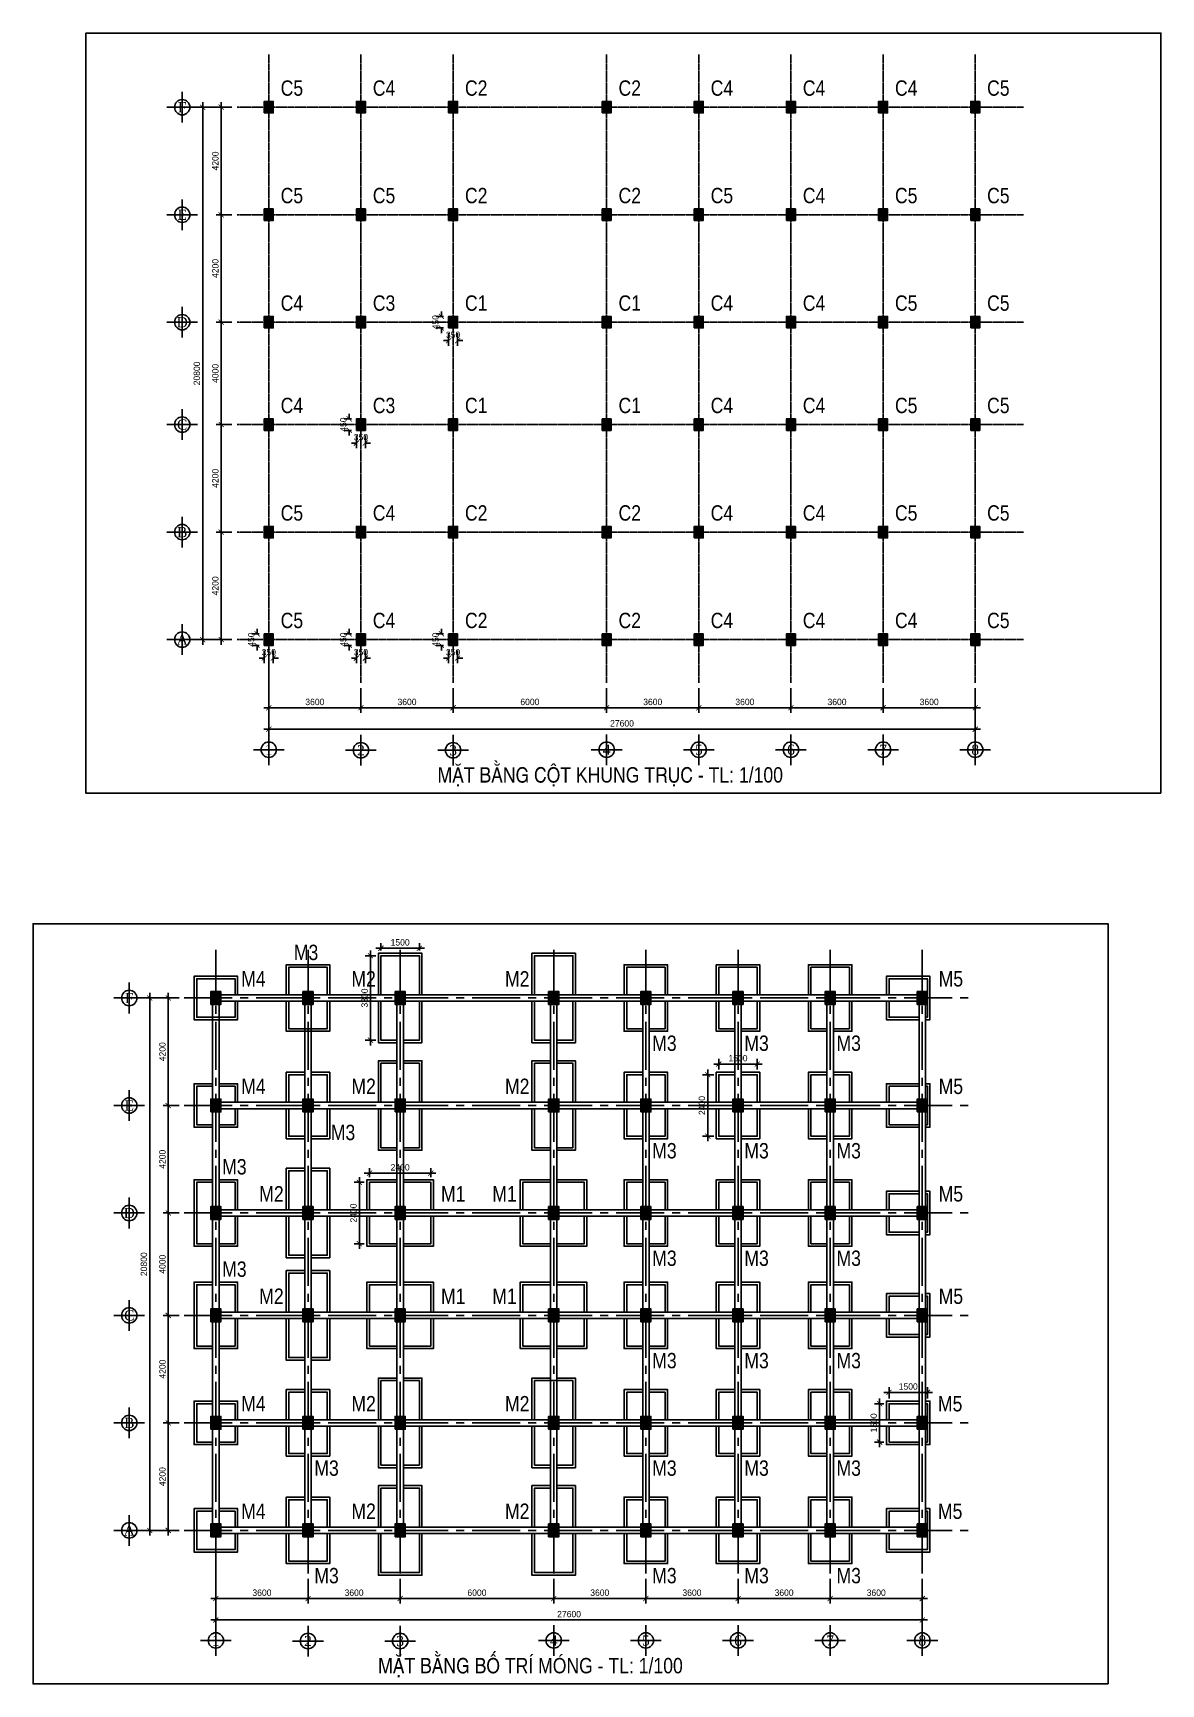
# Model space of a CAD drawing. Extents: x -28764 to 452005, y -12382 to 263221.
# Drawn here: x -28764 to 15304, y 117142 to 181643 of the extents above; entities that cross this region are included whole.
import ezdxf
from ezdxf.enums import TextEntityAlignment as Align

# ---------------------------------------------------------------- set-up
doc = ezdxf.new("R2010")
doc.units = 0
doc.header["$MEASUREMENT"] = 0
doc.linetypes.add('CENTER2', pattern=[1.125, 0.75, -0.125, 0.125, -0.125])
doc.linetypes.add('HIDDEN', pattern=[0.375, 0.25, -0.125])
doc.layers.get('0').update_dxf_attribs({"linetype": 'CONTINUOUS'})
doc.layers.get('DEFPOINTS').update_dxf_attribs({"linetype": 'CONTINUOUS'})
for name, color, linetype in [('cot', 8, 'CONTINUOUS'), ('DIM', 1, 'CONTINUOUS'), ('DUT', 7, 'CENTER2'), ('MOTAAR', 1, 'CONTINUOUS'), ('TEXT', 7, 'CONTINUOUS'), ('TUONG', 7, 'CONTINUOUS')]:
    doc.layers.add(name, color=color, linetype=linetype)
doc.styles.add('DIM-NEW', font='')
doc.styles.add('STANDARD1', font='symbol.ttf')
doc.styles.add('T1', font='romans.shx')
doc.styles.add('T2', font='')
doc.styles.get('DIM-NEW').set_extended_font_data('VNI-Helve-Condense')
doc.styles.get('T2').set_extended_font_data('VNI-Times')
doc.dimstyles.new('TL100', dxfattribs={"dimtxt": 250, "dimasz": 200, "dimexe": 200, "dimexo": 200, "dimgap": 100, "dimtad": 1, "dimdec": 0, "dimzin": 0, "dimdsep": 46, "dimtxsty": 'T1', "dimblk": 'ARCHTICK', "dimcen": 250, "dimdle": 200, "dimclrd": 1, "dimclre": 1, "dimclrt": 2, "dimadec": 0, "dimazin": 0, "dimtfac": 1, "dimtdec": 0, "dimtix": 1, "dimtofl": 0, "dimtmove": 0, "dimatfit": 0, "dimldrblk": 'ARCHTICK', "dimfxl": 1, "dimtolj": 1, "dimtzin": 0, "dimlwd": -1, "dimlwe": -1, "dimarcsym": 0})

msp = doc.modelspace()

# ---------------------------------------------------------------- texts
at = {"layer": 'TEXT', "style": 'DIM-NEW'}
for s, p in [('C5', (-19089.5, 179192.7)), ('C4', (-15489.5, 179192.7)), ('C2', (-11889.5, 179192.7)), ('C2', (-5889.5, 179192.7)), ('C4', (-2289.5, 179192.7)), ('C4', (1310.5, 179192.7)), ('C4', (4910.5, 179192.7)), ('C5', (8510.5, 179192.7)), ('C5', (-19089.5, 174992.7)), ('C5', (-15489.5, 174992.7)), ('C2', (-11889.5, 174992.7)), ('C2', (-5889.5, 174992.7)), ('C5', (-2289.5, 174992.7)), ('C4', (1310.5, 174992.7)), ('C5', (4910.5, 174992.7)), ('C5', (8510.5, 174992.7)), ('C4', (-19089.5, 170792.7)), ('C3', (-15489.5, 170792.7)), ('C1', (-11889.5, 170792.7)), ('C1', (-5889.5, 170792.7)), ('C4', (-2289.5, 170792.7)), ('C4', (1310.5, 170792.7)), ('C5', (4910.5, 170792.7)), ('C5', (8510.5, 170792.7)), ('C4', (-19089.5, 166792.7)), ('C3', (-15489.5, 166792.7)), ('C1', (-11889.5, 166792.7)), ('C1', (-5889.5, 166792.7)), ('C4', (-2289.5, 166792.7)), ('C4', (1310.5, 166792.7)), ('C5', (4910.5, 166792.7)), ('C5', (8510.5, 166792.7)), ('C5', (-19089.5, 162592.7)), ('C4', (-15489.5, 162592.7)), ('C2', (-11889.5, 162592.7)), ('C2', (-5889.5, 162592.7)), ('C4', (-2289.5, 162592.7)), ('C4', (1310.5, 162592.7)), ('C5', (4910.5, 162592.7)), ('C5', (8510.5, 162592.7)), ('C5', (-19089.5, 158392.7)), ('C4', (-15489.5, 158392.7)), ('C2', (-11889.5, 158392.7)), ('C2', (-5889.5, 158392.7)), ('C4', (-2289.5, 158392.7)), ('C4', (1310.5, 158392.7)), ('C4', (4910.5, 158392.7)), ('C5', (8510.5, 158392.7)), ('MAËT BAÈNG COÄT KHUNG TRUÏC - TL: 1/100', (-12959.4, 152359.4)), ('M3', (-18574.3, 145425.2)), ('M4', (-20630.3, 144391.7)), ('M2', (-16325.7, 144391.7)), ('M2', (-10325.7, 144391.7)), ('M5', (6618.4, 144391.7)), ('M3', (-4573.7, 141876)), ('M3', (-973.7, 141876)), ('M3', (2626.3, 141876)), ('M4', (-20630.3, 140191.7)), ('M2', (-16325.7, 140191.7)), ('M2', (-10325.7, 140191.7)), ('M5', (6618.4, 140191.7)), ('M3', (-17130, 138390.3)), ('M3', (-4573.7, 137676)), ('M3', (-973.7, 137676)), ('M3', (2626.3, 137676)), ('M3', (-21373.7, 137049)), ('M2', (-19925.7, 135991.7)), ('M1', (-12824, 135991.7)), ('M1', (-10821.1, 135991.7)), ('M5', (6618.4, 135991.7)), ('M3', (-21373.7, 133049)), ('M3', (-4573.7, 133476)), ('M3', (-973.7, 133476)), ('M3', (2626.3, 133476)), ('M2', (-19925.7, 131991.7)), ('M1', (-12824, 131991.7)), ('M1', (-10821.1, 131991.7)), ('M5', (6618.4, 131991.7)), ('M3', (-4573.7, 129476)), ('M3', (-973.7, 129476)), ('M3', (2626.3, 129476)), ('M4', (-20630.3, 127791.7)), ('M2', (-16325.7, 127791.7)), ('M2', (-10325.7, 127791.7)), ('M5', (6589.9, 127791.7)), ('M3', (-17773.7, 125276)), ('M3', (-4573.7, 125276)), ('M3', (-973.7, 125276)), ('M3', (2626.3, 125276)), ('M4', (-20630.3, 123591.7)), ('M2', (-16325.7, 123591.7)), ('M2', (-10325.7, 123591.7)), ('M5', (6589.9, 123591.7)), ('M3', (-17773.7, 121076)), ('M3', (-4573.7, 121076)), ('M3', (-973.7, 121076)), ('M3', (2626.3, 121076)), ('MAËT BAÈNG BOÁ TRÍ MOÙNG - TL: 1/100', (-15279.6, 117558.5))]:
    msp.add_text(s, height=600, dxfattribs=at).set_placement(p)

# ---------------------------------------------------------------- blocks, each defined once
blk = doc.blocks.new('_ARCHTICK')
at = {"color": 0, "linetype": 'ByBlock', "const_width": 0.15}
blk.add_lwpolyline([(-0.5, -0.5), (0.5, 0.5)], dxfattribs=at)
blk = doc.blocks.new('*D2')
at = {"layer": 'DEFPOINTS', "color": 0, "transparency": 16777216}
for p in [(-21413, 162144), (-20791, 162144), (-20791, 157944)]:
    blk.add_point(p, dxfattribs=at)
at = {"layer": 'TUONG', "color": 1, "transparency": 16777216}
for p, q in [((-20991, 162144), (-21613, 162144)), ((-21413, 157744), (-21413, 162344)), ((-20991, 157944), (-21613, 157944))]:
    blk.add_line(p, q, dxfattribs=at)
at = {"layer": 'TUONG', "color": 1, "transparency": 16777216, "xscale": 200, "yscale": 200, "zscale": 200}
for p, rotation in [((-21413, 162144), 90), ((-21413, 157944), 270)]:
    blk.add_blockref('_ARCHTICK', p, dxfattribs=dict(at, rotation=rotation))
at = {"layer": 'TUONG', "color": 2, "transparency": 16777216, "insert": (-21640, 160044), "char_height": 250, "attachment_point": 5, "rotation": 90, "style": 'STANDARD1'}
blk.add_mtext('\\A1;4200', dxfattribs=at)
blk = doc.blocks.new('*D3')
at = {"layer": 'DEFPOINTS', "color": 0, "transparency": 16777216}
for p in [(4447, 156253), (8047, 156253), (8047, 155281)]:
    blk.add_point(p, dxfattribs=at)
at = {"layer": 'TUONG', "color": 1, "transparency": 16777216}
for p, q in [((4447, 156053), (4447, 155081)), ((8047, 156053), (8047, 155081)), ((4247, 155281), (8247, 155281))]:
    blk.add_line(p, q, dxfattribs=at)
at = {"layer": 'TUONG', "color": 1, "transparency": 16777216, "xscale": 200, "yscale": 200, "zscale": 200, "rotation": 180}
blk.add_blockref('_ARCHTICK', (4447, 155281), dxfattribs=at)
at = {"layer": 'TUONG', "color": 1, "transparency": 16777216, "xscale": 200, "yscale": 200, "zscale": 200}
blk.add_blockref('_ARCHTICK', (8047, 155281), dxfattribs=at)
at = {"layer": 'TUONG', "color": 2, "transparency": 16777216, "insert": (6247, 155508), "char_height": 250, "attachment_point": 5, "style": 'STANDARD1'}
blk.add_mtext('\\A1;3600', dxfattribs=at)
blk = doc.blocks.new('*D4')
at = {"layer": 'DEFPOINTS', "color": 0, "transparency": 16777216}
for p in [(-19553, 157234), (8047, 155406), (-19553, 154443)]:
    blk.add_point(p, dxfattribs=at)
at = {"layer": 'TUONG', "color": 1, "transparency": 16777216}
for p, q in [((-19553, 157034), (-19553, 154243)), ((8047, 155206), (8047, 154243)), ((8247, 154443), (-19753, 154443))]:
    blk.add_line(p, q, dxfattribs=at)
at = {"layer": 'TUONG', "color": 1, "transparency": 16777216, "xscale": 200, "yscale": 200, "zscale": 200, "rotation": 180}
blk.add_blockref('_ARCHTICK', (-19553, 154443), dxfattribs=at)
at = {"layer": 'TUONG', "color": 1, "transparency": 16777216, "xscale": 200, "yscale": 200, "zscale": 200}
blk.add_blockref('_ARCHTICK', (8047, 154443), dxfattribs=at)
at = {"layer": 'TUONG', "color": 2, "transparency": 16777216, "insert": (-5753, 154671), "char_height": 250, "attachment_point": 5, "style": 'STANDARD1'}
blk.add_mtext('\\A1;27600', dxfattribs=at)
blk = doc.blocks.new('*D5')
at = {"layer": 'DEFPOINTS', "color": 0, "transparency": 16777216}
for p in [(-12353, 156253), (-6353, 156253), (-6353, 155281)]:
    blk.add_point(p, dxfattribs=at)
at = {"layer": 'TUONG', "color": 1, "transparency": 16777216}
for p, q in [((-12353, 156053), (-12353, 155081)), ((-6353, 156053), (-6353, 155081)), ((-12553, 155281), (-6153, 155281))]:
    blk.add_line(p, q, dxfattribs=at)
at = {"layer": 'TUONG', "color": 1, "transparency": 16777216, "xscale": 200, "yscale": 200, "zscale": 200, "rotation": 180}
blk.add_blockref('_ARCHTICK', (-12353, 155281), dxfattribs=at)
at = {"layer": 'TUONG', "color": 1, "transparency": 16777216, "xscale": 200, "yscale": 200, "zscale": 200}
blk.add_blockref('_ARCHTICK', (-6353, 155281), dxfattribs=at)
at = {"layer": 'TUONG', "color": 2, "transparency": 16777216, "insert": (-9353, 155508), "char_height": 250, "attachment_point": 5, "style": 'STANDARD1'}
blk.add_mtext('\\A1;6000', dxfattribs=at)
blk = doc.blocks.new('*D6')
at = {"layer": 'DEFPOINTS', "color": 0, "transparency": 16777216}
for p in [(-19553, 158082), (-15953, 156253), (-15953, 155281)]:
    blk.add_point(p, dxfattribs=at)
at = {"layer": 'TUONG', "color": 1, "transparency": 16777216}
for p, q in [((-19553, 157882), (-19553, 155081)), ((-15953, 156053), (-15953, 155081)), ((-19753, 155281), (-15753, 155281))]:
    blk.add_line(p, q, dxfattribs=at)
at = {"layer": 'TUONG', "color": 1, "transparency": 16777216, "xscale": 200, "yscale": 200, "zscale": 200, "rotation": 180}
blk.add_blockref('_ARCHTICK', (-19553, 155281), dxfattribs=at)
at = {"layer": 'TUONG', "color": 1, "transparency": 16777216, "xscale": 200, "yscale": 200, "zscale": 200}
blk.add_blockref('_ARCHTICK', (-15953, 155281), dxfattribs=at)
at = {"layer": 'TUONG', "color": 2, "transparency": 16777216, "insert": (-17753, 155508), "char_height": 250, "attachment_point": 5, "style": 'STANDARD1'}
blk.add_mtext('\\A1;3600', dxfattribs=at)
blk = doc.blocks.new('*D7')
at = {"layer": 'DEFPOINTS', "color": 0, "transparency": 16777216}
for p in [(-15953, 156253), (-12353, 156253), (-12353, 155281)]:
    blk.add_point(p, dxfattribs=at)
at = {"layer": 'TUONG', "color": 1, "transparency": 16777216}
for p, q in [((-15953, 156053), (-15953, 155081)), ((-12353, 156053), (-12353, 155081)), ((-16153, 155281), (-12153, 155281))]:
    blk.add_line(p, q, dxfattribs=at)
at = {"layer": 'TUONG', "color": 1, "transparency": 16777216, "xscale": 200, "yscale": 200, "zscale": 200, "rotation": 180}
blk.add_blockref('_ARCHTICK', (-15953, 155281), dxfattribs=at)
at = {"layer": 'TUONG', "color": 1, "transparency": 16777216, "xscale": 200, "yscale": 200, "zscale": 200}
blk.add_blockref('_ARCHTICK', (-12353, 155281), dxfattribs=at)
at = {"layer": 'TUONG', "color": 2, "transparency": 16777216, "insert": (-14153, 155508), "char_height": 250, "attachment_point": 5, "style": 'STANDARD1'}
blk.add_mtext('\\A1;3600', dxfattribs=at)
blk = doc.blocks.new('*D8')
at = {"layer": 'DEFPOINTS', "color": 0, "transparency": 16777216}
for p in [(-2753, 156253), (847, 156253), (847, 155281)]:
    blk.add_point(p, dxfattribs=at)
at = {"layer": 'TUONG', "color": 1, "transparency": 16777216}
for p, q in [((-2753, 156053), (-2753, 155081)), ((847, 156053), (847, 155081)), ((-2953, 155281), (1047, 155281))]:
    blk.add_line(p, q, dxfattribs=at)
at = {"layer": 'TUONG', "color": 1, "transparency": 16777216, "xscale": 200, "yscale": 200, "zscale": 200, "rotation": 180}
blk.add_blockref('_ARCHTICK', (-2753, 155281), dxfattribs=at)
at = {"layer": 'TUONG', "color": 1, "transparency": 16777216, "xscale": 200, "yscale": 200, "zscale": 200}
blk.add_blockref('_ARCHTICK', (847, 155281), dxfattribs=at)
at = {"layer": 'TUONG', "color": 2, "transparency": 16777216, "insert": (-953, 155508), "char_height": 250, "attachment_point": 5, "style": 'STANDARD1'}
blk.add_mtext('\\A1;3600', dxfattribs=at)
blk = doc.blocks.new('*D9')
at = {"layer": 'DEFPOINTS', "color": 0, "transparency": 16777216}
for p in [(-6353, 156253), (-2753, 156253), (-2753, 155281)]:
    blk.add_point(p, dxfattribs=at)
at = {"layer": 'TUONG', "color": 1, "transparency": 16777216}
for p, q in [((-6353, 156053), (-6353, 155081)), ((-2753, 156053), (-2753, 155081)), ((-6553, 155281), (-2553, 155281))]:
    blk.add_line(p, q, dxfattribs=at)
at = {"layer": 'TUONG', "color": 1, "transparency": 16777216, "xscale": 200, "yscale": 200, "zscale": 200, "rotation": 180}
blk.add_blockref('_ARCHTICK', (-6353, 155281), dxfattribs=at)
at = {"layer": 'TUONG', "color": 1, "transparency": 16777216, "xscale": 200, "yscale": 200, "zscale": 200}
blk.add_blockref('_ARCHTICK', (-2753, 155281), dxfattribs=at)
at = {"layer": 'TUONG', "color": 2, "transparency": 16777216, "insert": (-4553, 155508), "char_height": 250, "attachment_point": 5, "style": 'STANDARD1'}
blk.add_mtext('\\A1;3600', dxfattribs=at)
blk = doc.blocks.new('*D10')
at = {"layer": 'DEFPOINTS', "color": 0, "transparency": 16777216}
for p in [(847, 156253), (4447, 156253), (4447, 155281)]:
    blk.add_point(p, dxfattribs=at)
at = {"layer": 'TUONG', "color": 1, "transparency": 16777216}
for p, q in [((847, 156053), (847, 155081)), ((4447, 156053), (4447, 155081)), ((647, 155281), (4647, 155281))]:
    blk.add_line(p, q, dxfattribs=at)
at = {"layer": 'TUONG', "color": 1, "transparency": 16777216, "xscale": 200, "yscale": 200, "zscale": 200, "rotation": 180}
blk.add_blockref('_ARCHTICK', (847, 155281), dxfattribs=at)
at = {"layer": 'TUONG', "color": 1, "transparency": 16777216, "xscale": 200, "yscale": 200, "zscale": 200}
blk.add_blockref('_ARCHTICK', (4447, 155281), dxfattribs=at)
at = {"layer": 'TUONG', "color": 2, "transparency": 16777216, "insert": (2647, 155508), "char_height": 250, "attachment_point": 5, "style": 'STANDARD1'}
blk.add_mtext('\\A1;3600', dxfattribs=at)
blk = doc.blocks.new('*D11')
at = {"layer": 'DEFPOINTS', "color": 0, "transparency": 16777216}
for p in [(-21413, 178744), (-20791, 178744), (-20791, 174544)]:
    blk.add_point(p, dxfattribs=at)
at = {"layer": 'TUONG', "color": 1, "transparency": 16777216}
for p, q in [((-20991, 178744), (-21613, 178744)), ((-21413, 174344), (-21413, 178944)), ((-20991, 174544), (-21613, 174544))]:
    blk.add_line(p, q, dxfattribs=at)
at = {"layer": 'TUONG', "color": 1, "transparency": 16777216, "xscale": 200, "yscale": 200, "zscale": 200}
for p, rotation in [((-21413, 178744), 90), ((-21413, 174544), 270)]:
    blk.add_blockref('_ARCHTICK', p, dxfattribs=dict(at, rotation=rotation))
at = {"layer": 'TUONG', "color": 2, "transparency": 16777216, "insert": (-21640, 176644), "char_height": 250, "attachment_point": 5, "rotation": 90, "style": 'STANDARD1'}
blk.add_mtext('\\A1;4200', dxfattribs=at)
blk = doc.blocks.new('*D12')
at = {"layer": 'DEFPOINTS', "color": 0, "transparency": 16777216}
for p in [(-21413, 170344), (-20791, 170344), (-20791, 166344)]:
    blk.add_point(p, dxfattribs=at)
at = {"layer": 'TUONG', "color": 1, "transparency": 16777216}
for p, q in [((-20991, 170344), (-21613, 170344)), ((-21413, 166144), (-21413, 170544)), ((-20991, 166344), (-21613, 166344))]:
    blk.add_line(p, q, dxfattribs=at)
at = {"layer": 'TUONG', "color": 1, "transparency": 16777216, "xscale": 200, "yscale": 200, "zscale": 200}
for p, rotation in [((-21413, 170344), 90), ((-21413, 166344), 270)]:
    blk.add_blockref('_ARCHTICK', p, dxfattribs=dict(at, rotation=rotation))
at = {"layer": 'TUONG', "color": 2, "transparency": 16777216, "insert": (-21640, 168344), "char_height": 250, "attachment_point": 5, "rotation": 90, "style": 'STANDARD1'}
blk.add_mtext('\\A1;4000', dxfattribs=at)
blk = doc.blocks.new('*D13')
at = {"layer": 'DEFPOINTS', "color": 0, "transparency": 16777216}
for p in [(-21413, 166344), (-20791, 166344), (-20791, 162144)]:
    blk.add_point(p, dxfattribs=at)
at = {"layer": 'TUONG', "color": 1, "transparency": 16777216}
for p, q in [((-21413, 161944), (-21413, 166544)), ((-20991, 166344), (-21613, 166344)), ((-20991, 162144), (-21613, 162144))]:
    blk.add_line(p, q, dxfattribs=at)
at = {"layer": 'TUONG', "color": 1, "transparency": 16777216, "xscale": 200, "yscale": 200, "zscale": 200}
for p, rotation in [((-21413, 166344), 90), ((-21413, 162144), 270)]:
    blk.add_blockref('_ARCHTICK', p, dxfattribs=dict(at, rotation=rotation))
at = {"layer": 'TUONG', "color": 2, "transparency": 16777216, "insert": (-21640, 164244), "char_height": 250, "attachment_point": 5, "rotation": 90, "style": 'STANDARD1'}
blk.add_mtext('\\A1;4200', dxfattribs=at)
blk = doc.blocks.new('*D14')
at = {"layer": 'DEFPOINTS', "color": 0, "transparency": 16777216}
for p in [(-21413, 174544), (-20791, 174544), (-20791, 170344)]:
    blk.add_point(p, dxfattribs=at)
at = {"layer": 'TUONG', "color": 1, "transparency": 16777216}
for p, q in [((-20991, 174544), (-21613, 174544)), ((-21413, 170144), (-21413, 174744)), ((-20991, 170344), (-21613, 170344))]:
    blk.add_line(p, q, dxfattribs=at)
at = {"layer": 'TUONG', "color": 1, "transparency": 16777216, "xscale": 200, "yscale": 200, "zscale": 200}
for p, rotation in [((-21413, 174544), 90), ((-21413, 170344), 270)]:
    blk.add_blockref('_ARCHTICK', p, dxfattribs=dict(at, rotation=rotation))
at = {"layer": 'TUONG', "color": 2, "transparency": 16777216, "insert": (-21640, 172444), "char_height": 250, "attachment_point": 5, "rotation": 90, "style": 'STANDARD1'}
blk.add_mtext('\\A1;4200', dxfattribs=at)
blk = doc.blocks.new('truc2')
at = {"layer": 'MOTAAR'}
for p, q in [((0, -15), (0, 0)), ((7.5, -7.5), (-7.5, -7.5))]:
    blk.add_line(p, q, dxfattribs=at)
blk.add_lwpolyline([(0, -3.5), (0, -1.84)], dxfattribs=at)
blk.add_circle((0, -7.5), 3.75, dxfattribs=at)
at = {"layer": 'TEXT', "style": 'T2'}
blk.add_attdef('1', text='', height=5, dxfattribs=at).set_placement((0, -7.5), align=Align.MIDDLE_CENTER)
blk = doc.blocks.new('*D15')
at = {"layer": 'DEFPOINTS', "color": 0, "transparency": 16777216}
for p in [(-22136, 178744), (-21199, 178744), (-21413, 157944)]:
    blk.add_point(p, dxfattribs=at)
at = {"layer": 'TUONG', "color": 1, "transparency": 16777216}
for p, q in [((-21399, 178744), (-22336, 178744)), ((-22136, 157744), (-22136, 178944)), ((-21613, 157944), (-22336, 157944))]:
    blk.add_line(p, q, dxfattribs=at)
at = {"layer": 'TUONG', "color": 1, "transparency": 16777216, "xscale": 200, "yscale": 200, "zscale": 200}
for p, rotation in [((-22136, 178744), 90), ((-22136, 157944), 270)]:
    blk.add_blockref('_ARCHTICK', p, dxfattribs=dict(at, rotation=rotation))
at = {"layer": 'TUONG', "color": 2, "transparency": 16777216, "insert": (-22364, 168344), "char_height": 250, "attachment_point": 5, "rotation": 90, "style": 'STANDARD1'}
blk.add_mtext('\\A1;20800', dxfattribs=at)
blk = doc.blocks.new('*D16')
at = {"layer": 'DEFPOINTS', "color": 0, "transparency": 16777216}
for p in [(-19728, 157719), (-19378, 157719), (-19728, 157224)]:
    blk.add_point(p, dxfattribs=at)
at = {"layer": 'TUONG', "color": 1, "transparency": 16777216}
for p, q in [((-19728, 157519), (-19728, 157024)), ((-19378, 157519), (-19378, 157024)), ((-19728, 157224), (-19928, 157224)), ((-19378, 157224), (-19178, 157224))]:
    blk.add_line(p, q, dxfattribs=at)
at = {"layer": 'TUONG', "color": 1, "transparency": 16777216, "xscale": 200, "yscale": 200, "zscale": 200}
blk.add_blockref('_ARCHTICK', (-19728, 157224), dxfattribs=at)
at = {"layer": 'TUONG', "color": 1, "transparency": 16777216, "xscale": 200, "yscale": 200, "zscale": 200, "rotation": 180}
blk.add_blockref('_ARCHTICK', (-19378, 157224), dxfattribs=at)
at = {"layer": 'TUONG', "color": 2, "transparency": 16777216, "insert": (-19553, 157451), "char_height": 250, "attachment_point": 5, "style": 'STANDARD1'}
blk.add_mtext('\\A1;350', dxfattribs=at)
blk = doc.blocks.new('*D17')
at = {"layer": 'DEFPOINTS', "color": 0, "transparency": 16777216}
for p in [(-19728, 158169), (-20009, 157719), (-19728, 157719)]:
    blk.add_point(p, dxfattribs=at)
at = {"layer": 'TUONG', "color": 1, "transparency": 16777216}
for p, q in [((-19928, 158169), (-20209, 158169)), ((-20009, 158169), (-20009, 158369)), ((-19928, 157719), (-20209, 157719)), ((-20009, 157719), (-20009, 157519))]:
    blk.add_line(p, q, dxfattribs=at)
at = {"layer": 'TUONG', "color": 1, "transparency": 16777216, "xscale": 200, "yscale": 200, "zscale": 200}
for p, rotation in [((-20009, 158169), 270), ((-20009, 157719), 90)]:
    blk.add_blockref('_ARCHTICK', p, dxfattribs=dict(at, rotation=rotation))
at = {"layer": 'TUONG', "color": 2, "transparency": 16777216, "insert": (-20237, 157944), "char_height": 250, "attachment_point": 5, "rotation": 90, "style": 'STANDARD1'}
blk.add_mtext('\\A1;450', dxfattribs=at)
blk = doc.blocks.new('*D18')
at = {"layer": 'DEFPOINTS', "color": 0, "transparency": 16777216}
for p in [(-16128, 157719), (-15778, 157719), (-16128, 157224)]:
    blk.add_point(p, dxfattribs=at)
at = {"layer": 'TUONG', "color": 1, "transparency": 16777216}
for p, q in [((-16128, 157519), (-16128, 157024)), ((-15778, 157519), (-15778, 157024)), ((-16128, 157224), (-16328, 157224)), ((-15778, 157224), (-15578, 157224))]:
    blk.add_line(p, q, dxfattribs=at)
at = {"layer": 'TUONG', "color": 1, "transparency": 16777216, "xscale": 200, "yscale": 200, "zscale": 200}
blk.add_blockref('_ARCHTICK', (-16128, 157224), dxfattribs=at)
at = {"layer": 'TUONG', "color": 1, "transparency": 16777216, "xscale": 200, "yscale": 200, "zscale": 200, "rotation": 180}
blk.add_blockref('_ARCHTICK', (-15778, 157224), dxfattribs=at)
at = {"layer": 'TUONG', "color": 2, "transparency": 16777216, "insert": (-15953, 157451), "char_height": 250, "attachment_point": 5, "style": 'STANDARD1'}
blk.add_mtext('\\A1;350', dxfattribs=at)
blk = doc.blocks.new('*D19')
at = {"layer": 'DEFPOINTS', "color": 0, "transparency": 16777216}
for p in [(-16128, 158169), (-16409, 157719), (-16128, 157719)]:
    blk.add_point(p, dxfattribs=at)
at = {"layer": 'TUONG', "color": 1, "transparency": 16777216}
for p, q in [((-16328, 158169), (-16609, 158169)), ((-16409, 158169), (-16409, 158369)), ((-16328, 157719), (-16609, 157719)), ((-16409, 157719), (-16409, 157519))]:
    blk.add_line(p, q, dxfattribs=at)
at = {"layer": 'TUONG', "color": 1, "transparency": 16777216, "xscale": 200, "yscale": 200, "zscale": 200}
for p, rotation in [((-16409, 158169), 270), ((-16409, 157719), 90)]:
    blk.add_blockref('_ARCHTICK', p, dxfattribs=dict(at, rotation=rotation))
at = {"layer": 'TUONG', "color": 2, "transparency": 16777216, "insert": (-16637, 157944), "char_height": 250, "attachment_point": 5, "rotation": 90, "style": 'STANDARD1'}
blk.add_mtext('\\A1;450', dxfattribs=at)
blk = doc.blocks.new('*D20')
at = {"layer": 'DEFPOINTS', "color": 0, "transparency": 16777216}
for p in [(-12528, 157719), (-12178, 157719), (-12528, 157224)]:
    blk.add_point(p, dxfattribs=at)
at = {"layer": 'TUONG', "color": 1, "transparency": 16777216}
for p, q in [((-12528, 157519), (-12528, 157024)), ((-12178, 157519), (-12178, 157024)), ((-12528, 157224), (-12728, 157224)), ((-12178, 157224), (-11978, 157224))]:
    blk.add_line(p, q, dxfattribs=at)
at = {"layer": 'TUONG', "color": 1, "transparency": 16777216, "xscale": 200, "yscale": 200, "zscale": 200}
blk.add_blockref('_ARCHTICK', (-12528, 157224), dxfattribs=at)
at = {"layer": 'TUONG', "color": 1, "transparency": 16777216, "xscale": 200, "yscale": 200, "zscale": 200, "rotation": 180}
blk.add_blockref('_ARCHTICK', (-12178, 157224), dxfattribs=at)
at = {"layer": 'TUONG', "color": 2, "transparency": 16777216, "insert": (-12353, 157451), "char_height": 250, "attachment_point": 5, "style": 'STANDARD1'}
blk.add_mtext('\\A1;350', dxfattribs=at)
blk = doc.blocks.new('*D21')
at = {"layer": 'DEFPOINTS', "color": 0, "transparency": 16777216}
for p in [(-12528, 158169), (-12809, 157719), (-12528, 157719)]:
    blk.add_point(p, dxfattribs=at)
at = {"layer": 'TUONG', "color": 1, "transparency": 16777216}
for p, q in [((-12728, 158169), (-13009, 158169)), ((-12809, 158169), (-12809, 158369)), ((-12728, 157719), (-13009, 157719)), ((-12809, 157719), (-12809, 157519))]:
    blk.add_line(p, q, dxfattribs=at)
at = {"layer": 'TUONG', "color": 1, "transparency": 16777216, "xscale": 200, "yscale": 200, "zscale": 200}
for p, rotation in [((-12809, 158169), 270), ((-12809, 157719), 90)]:
    blk.add_blockref('_ARCHTICK', p, dxfattribs=dict(at, rotation=rotation))
at = {"layer": 'TUONG', "color": 2, "transparency": 16777216, "insert": (-13037, 157944), "char_height": 250, "attachment_point": 5, "rotation": 90, "style": 'STANDARD1'}
blk.add_mtext('\\A1;450', dxfattribs=at)
blk = doc.blocks.new('*D22')
at = {"layer": 'DEFPOINTS', "color": 0, "transparency": 16777216}
for p in [(-16128, 166119), (-15778, 166119), (-16128, 165624)]:
    blk.add_point(p, dxfattribs=at)
at = {"layer": 'TUONG', "color": 1, "transparency": 16777216}
for p, q in [((-16128, 165919), (-16128, 165424)), ((-15778, 165919), (-15778, 165424)), ((-16128, 165624), (-16328, 165624)), ((-15778, 165624), (-15578, 165624))]:
    blk.add_line(p, q, dxfattribs=at)
at = {"layer": 'TUONG', "color": 1, "transparency": 16777216, "xscale": 200, "yscale": 200, "zscale": 200}
blk.add_blockref('_ARCHTICK', (-16128, 165624), dxfattribs=at)
at = {"layer": 'TUONG', "color": 1, "transparency": 16777216, "xscale": 200, "yscale": 200, "zscale": 200, "rotation": 180}
blk.add_blockref('_ARCHTICK', (-15778, 165624), dxfattribs=at)
at = {"layer": 'TUONG', "color": 2, "transparency": 16777216, "insert": (-15953, 165851), "char_height": 250, "attachment_point": 5, "style": 'STANDARD1'}
blk.add_mtext('\\A1;350', dxfattribs=at)
blk = doc.blocks.new('*D23')
at = {"layer": 'DEFPOINTS', "color": 0, "transparency": 16777216}
for p in [(-16128, 166569), (-16409, 166119), (-16128, 166119)]:
    blk.add_point(p, dxfattribs=at)
at = {"layer": 'TUONG', "color": 1, "transparency": 16777216}
for p, q in [((-16328, 166569), (-16609, 166569)), ((-16409, 166569), (-16409, 166769)), ((-16328, 166119), (-16609, 166119)), ((-16409, 166119), (-16409, 165919))]:
    blk.add_line(p, q, dxfattribs=at)
at = {"layer": 'TUONG', "color": 1, "transparency": 16777216, "xscale": 200, "yscale": 200, "zscale": 200}
for p, rotation in [((-16409, 166569), 270), ((-16409, 166119), 90)]:
    blk.add_blockref('_ARCHTICK', p, dxfattribs=dict(at, rotation=rotation))
at = {"layer": 'TUONG', "color": 2, "transparency": 16777216, "insert": (-16637, 166344), "char_height": 250, "attachment_point": 5, "rotation": 90, "style": 'STANDARD1'}
blk.add_mtext('\\A1;450', dxfattribs=at)
blk = doc.blocks.new('*D24')
at = {"layer": 'DEFPOINTS', "color": 0, "transparency": 16777216}
for p in [(-12528, 170119), (-12178, 170119), (-12528, 169624)]:
    blk.add_point(p, dxfattribs=at)
at = {"layer": 'TUONG', "color": 1, "transparency": 16777216}
for p, q in [((-12528, 169919), (-12528, 169424)), ((-12178, 169919), (-12178, 169424)), ((-12528, 169624), (-12728, 169624)), ((-12178, 169624), (-11978, 169624))]:
    blk.add_line(p, q, dxfattribs=at)
at = {"layer": 'TUONG', "color": 1, "transparency": 16777216, "xscale": 200, "yscale": 200, "zscale": 200}
blk.add_blockref('_ARCHTICK', (-12528, 169624), dxfattribs=at)
at = {"layer": 'TUONG', "color": 1, "transparency": 16777216, "xscale": 200, "yscale": 200, "zscale": 200, "rotation": 180}
blk.add_blockref('_ARCHTICK', (-12178, 169624), dxfattribs=at)
at = {"layer": 'TUONG', "color": 2, "transparency": 16777216, "insert": (-12353, 169851), "char_height": 250, "attachment_point": 5, "style": 'STANDARD1'}
blk.add_mtext('\\A1;350', dxfattribs=at)
blk = doc.blocks.new('*D25')
at = {"layer": 'DEFPOINTS', "color": 0, "transparency": 16777216}
for p in [(-12528, 170569), (-12809, 170119), (-12528, 170119)]:
    blk.add_point(p, dxfattribs=at)
at = {"layer": 'TUONG', "color": 1, "transparency": 16777216}
for p, q in [((-12728, 170569), (-13009, 170569)), ((-12809, 170569), (-12809, 170769)), ((-12728, 170119), (-13009, 170119)), ((-12809, 170119), (-12809, 169919))]:
    blk.add_line(p, q, dxfattribs=at)
at = {"layer": 'TUONG', "color": 1, "transparency": 16777216, "xscale": 200, "yscale": 200, "zscale": 200}
for p, rotation in [((-12809, 170569), 270), ((-12809, 170119), 90)]:
    blk.add_blockref('_ARCHTICK', p, dxfattribs=dict(at, rotation=rotation))
at = {"layer": 'TUONG', "color": 2, "transparency": 16777216, "insert": (-13037, 170344), "char_height": 250, "attachment_point": 5, "rotation": 90, "style": 'STANDARD1'}
blk.add_mtext('\\A1;450', dxfattribs=at)
blk = doc.blocks.new('*D110')
at = {"layer": 'DEFPOINTS', "color": 0, "transparency": 16777216}
for p in [(-24204, 143943), (-23267, 143943), (-23481, 123143)]:
    blk.add_point(p, dxfattribs=at)
at = {"layer": 'TUONG', "color": 1, "transparency": 16777216}
for p, q in [((-23467, 143943), (-24404, 143943)), ((-24204, 122943), (-24204, 144143)), ((-23681, 123143), (-24404, 123143))]:
    blk.add_line(p, q, dxfattribs=at)
at = {"layer": 'TUONG', "color": 1, "transparency": 16777216, "xscale": 200, "yscale": 200, "zscale": 200}
for p, rotation in [((-24204, 143943), 90), ((-24204, 123143), 270)]:
    blk.add_blockref('_ARCHTICK', p, dxfattribs=dict(at, rotation=rotation))
at = {"layer": 'TUONG', "color": 2, "transparency": 16777216, "insert": (-24432, 133543), "char_height": 250, "attachment_point": 5, "rotation": 90, "style": 'STANDARD1'}
blk.add_mtext('\\A1;20800', dxfattribs=at)
blk = doc.blocks.new('*D109')
at = {"layer": 'DEFPOINTS', "color": 0, "transparency": 16777216}
for p in [(-23481, 139743), (-22859, 139743), (-22859, 135543)]:
    blk.add_point(p, dxfattribs=at)
at = {"layer": 'TUONG', "color": 1, "transparency": 16777216}
for p, q in [((-23059, 139743), (-23681, 139743)), ((-23481, 135343), (-23481, 139943)), ((-23059, 135543), (-23681, 135543))]:
    blk.add_line(p, q, dxfattribs=at)
at = {"layer": 'TUONG', "color": 1, "transparency": 16777216, "xscale": 200, "yscale": 200, "zscale": 200}
for p, rotation in [((-23481, 139743), 90), ((-23481, 135543), 270)]:
    blk.add_blockref('_ARCHTICK', p, dxfattribs=dict(at, rotation=rotation))
at = {"layer": 'TUONG', "color": 2, "transparency": 16777216, "insert": (-23708, 137643), "char_height": 250, "attachment_point": 5, "rotation": 90, "style": 'STANDARD1'}
blk.add_mtext('\\A1;4200', dxfattribs=at)
blk = doc.blocks.new('*D108')
at = {"layer": 'DEFPOINTS', "color": 0, "transparency": 16777216}
for p in [(-23481, 131543), (-22859, 131543), (-22859, 127343)]:
    blk.add_point(p, dxfattribs=at)
at = {"layer": 'TUONG', "color": 1, "transparency": 16777216}
for p, q in [((-23481, 127143), (-23481, 131743)), ((-23059, 131543), (-23681, 131543)), ((-23059, 127343), (-23681, 127343))]:
    blk.add_line(p, q, dxfattribs=at)
at = {"layer": 'TUONG', "color": 1, "transparency": 16777216, "xscale": 200, "yscale": 200, "zscale": 200}
for p, rotation in [((-23481, 131543), 90), ((-23481, 127343), 270)]:
    blk.add_blockref('_ARCHTICK', p, dxfattribs=dict(at, rotation=rotation))
at = {"layer": 'TUONG', "color": 2, "transparency": 16777216, "insert": (-23708, 129443), "char_height": 250, "attachment_point": 5, "rotation": 90, "style": 'STANDARD1'}
blk.add_mtext('\\A1;4200', dxfattribs=at)
blk = doc.blocks.new('*D107')
at = {"layer": 'DEFPOINTS', "color": 0, "transparency": 16777216}
for p in [(-23481, 135543), (-22859, 135543), (-22859, 131543)]:
    blk.add_point(p, dxfattribs=at)
at = {"layer": 'TUONG', "color": 1, "transparency": 16777216}
for p, q in [((-23059, 135543), (-23681, 135543)), ((-23481, 131343), (-23481, 135743)), ((-23059, 131543), (-23681, 131543))]:
    blk.add_line(p, q, dxfattribs=at)
at = {"layer": 'TUONG', "color": 1, "transparency": 16777216, "xscale": 200, "yscale": 200, "zscale": 200}
for p, rotation in [((-23481, 135543), 90), ((-23481, 131543), 270)]:
    blk.add_blockref('_ARCHTICK', p, dxfattribs=dict(at, rotation=rotation))
at = {"layer": 'TUONG', "color": 2, "transparency": 16777216, "insert": (-23708, 133543), "char_height": 250, "attachment_point": 5, "rotation": 90, "style": 'STANDARD1'}
blk.add_mtext('\\A1;4000', dxfattribs=at)
blk = doc.blocks.new('*D106')
at = {"layer": 'DEFPOINTS', "color": 0, "transparency": 16777216}
for p in [(-23481, 143943), (-22859, 143943), (-22859, 139743)]:
    blk.add_point(p, dxfattribs=at)
at = {"layer": 'TUONG', "color": 1, "transparency": 16777216}
for p, q in [((-23059, 143943), (-23681, 143943)), ((-23481, 139543), (-23481, 144143)), ((-23059, 139743), (-23681, 139743))]:
    blk.add_line(p, q, dxfattribs=at)
at = {"layer": 'TUONG', "color": 1, "transparency": 16777216, "xscale": 200, "yscale": 200, "zscale": 200}
for p, rotation in [((-23481, 143943), 90), ((-23481, 139743), 270)]:
    blk.add_blockref('_ARCHTICK', p, dxfattribs=dict(at, rotation=rotation))
at = {"layer": 'TUONG', "color": 2, "transparency": 16777216, "insert": (-23708, 141843), "char_height": 250, "attachment_point": 5, "rotation": 90, "style": 'STANDARD1'}
blk.add_mtext('\\A1;4200', dxfattribs=at)
blk = doc.blocks.new('*D105')
at = {"layer": 'DEFPOINTS', "color": 0, "transparency": 16777216}
for p in [(-1221, 121452), (2379, 121452), (2379, 120480)]:
    blk.add_point(p, dxfattribs=at)
at = {"layer": 'TUONG', "color": 1, "transparency": 16777216}
for p, q in [((-1221, 121252), (-1221, 120280)), ((2379, 121252), (2379, 120280)), ((-1421, 120480), (2579, 120480))]:
    blk.add_line(p, q, dxfattribs=at)
at = {"layer": 'TUONG', "color": 1, "transparency": 16777216, "xscale": 200, "yscale": 200, "zscale": 200, "rotation": 180}
blk.add_blockref('_ARCHTICK', (-1221, 120480), dxfattribs=at)
at = {"layer": 'TUONG', "color": 1, "transparency": 16777216, "xscale": 200, "yscale": 200, "zscale": 200}
blk.add_blockref('_ARCHTICK', (2379, 120480), dxfattribs=at)
at = {"layer": 'TUONG', "color": 2, "transparency": 16777216, "insert": (579, 120707), "char_height": 250, "attachment_point": 5, "style": 'STANDARD1'}
blk.add_mtext('\\A1;3600', dxfattribs=at)
blk = doc.blocks.new('*D104')
at = {"layer": 'DEFPOINTS', "color": 0, "transparency": 16777216}
for p in [(-8421, 121452), (-4821, 121452), (-4821, 120480)]:
    blk.add_point(p, dxfattribs=at)
at = {"layer": 'TUONG', "color": 1, "transparency": 16777216}
for p, q in [((-8421, 121252), (-8421, 120280)), ((-4821, 121252), (-4821, 120280)), ((-8621, 120480), (-4621, 120480))]:
    blk.add_line(p, q, dxfattribs=at)
at = {"layer": 'TUONG', "color": 1, "transparency": 16777216, "xscale": 200, "yscale": 200, "zscale": 200, "rotation": 180}
blk.add_blockref('_ARCHTICK', (-8421, 120480), dxfattribs=at)
at = {"layer": 'TUONG', "color": 1, "transparency": 16777216, "xscale": 200, "yscale": 200, "zscale": 200}
blk.add_blockref('_ARCHTICK', (-4821, 120480), dxfattribs=at)
at = {"layer": 'TUONG', "color": 2, "transparency": 16777216, "insert": (-6621, 120707), "char_height": 250, "attachment_point": 5, "style": 'STANDARD1'}
blk.add_mtext('\\A1;3600', dxfattribs=at)
blk = doc.blocks.new('*D103')
at = {"layer": 'DEFPOINTS', "color": 0, "transparency": 16777216}
for p in [(-4821, 121452), (-1221, 121452), (-1221, 120480)]:
    blk.add_point(p, dxfattribs=at)
at = {"layer": 'TUONG', "color": 1, "transparency": 16777216}
for p, q in [((-4821, 121252), (-4821, 120280)), ((-1221, 121252), (-1221, 120280)), ((-5021, 120480), (-1021, 120480))]:
    blk.add_line(p, q, dxfattribs=at)
at = {"layer": 'TUONG', "color": 1, "transparency": 16777216, "xscale": 200, "yscale": 200, "zscale": 200, "rotation": 180}
blk.add_blockref('_ARCHTICK', (-4821, 120480), dxfattribs=at)
at = {"layer": 'TUONG', "color": 1, "transparency": 16777216, "xscale": 200, "yscale": 200, "zscale": 200}
blk.add_blockref('_ARCHTICK', (-1221, 120480), dxfattribs=at)
at = {"layer": 'TUONG', "color": 2, "transparency": 16777216, "insert": (-3021, 120707), "char_height": 250, "attachment_point": 5, "style": 'STANDARD1'}
blk.add_mtext('\\A1;3600', dxfattribs=at)
blk = doc.blocks.new('*D102')
at = {"layer": 'DEFPOINTS', "color": 0, "transparency": 16777216}
for p in [(-18021, 121452), (-14421, 121452), (-14421, 120480)]:
    blk.add_point(p, dxfattribs=at)
at = {"layer": 'TUONG', "color": 1, "transparency": 16777216}
for p, q in [((-18021, 121252), (-18021, 120280)), ((-14421, 121252), (-14421, 120280)), ((-18221, 120480), (-14221, 120480))]:
    blk.add_line(p, q, dxfattribs=at)
at = {"layer": 'TUONG', "color": 1, "transparency": 16777216, "xscale": 200, "yscale": 200, "zscale": 200, "rotation": 180}
blk.add_blockref('_ARCHTICK', (-18021, 120480), dxfattribs=at)
at = {"layer": 'TUONG', "color": 1, "transparency": 16777216, "xscale": 200, "yscale": 200, "zscale": 200}
blk.add_blockref('_ARCHTICK', (-14421, 120480), dxfattribs=at)
at = {"layer": 'TUONG', "color": 2, "transparency": 16777216, "insert": (-16221, 120707), "char_height": 250, "attachment_point": 5, "style": 'STANDARD1'}
blk.add_mtext('\\A1;3600', dxfattribs=at)
blk = doc.blocks.new('*D101')
at = {"layer": 'DEFPOINTS', "color": 0, "transparency": 16777216}
for p in [(-21621, 123281), (-18021, 121452), (-18021, 120480)]:
    blk.add_point(p, dxfattribs=at)
at = {"layer": 'TUONG', "color": 1, "transparency": 16777216}
for p, q in [((-21621, 123081), (-21621, 120280)), ((-18021, 121252), (-18021, 120280)), ((-21821, 120480), (-17821, 120480))]:
    blk.add_line(p, q, dxfattribs=at)
at = {"layer": 'TUONG', "color": 1, "transparency": 16777216, "xscale": 200, "yscale": 200, "zscale": 200, "rotation": 180}
blk.add_blockref('_ARCHTICK', (-21621, 120480), dxfattribs=at)
at = {"layer": 'TUONG', "color": 1, "transparency": 16777216, "xscale": 200, "yscale": 200, "zscale": 200}
blk.add_blockref('_ARCHTICK', (-18021, 120480), dxfattribs=at)
at = {"layer": 'TUONG', "color": 2, "transparency": 16777216, "insert": (-19821, 120707), "char_height": 250, "attachment_point": 5, "style": 'STANDARD1'}
blk.add_mtext('\\A1;3600', dxfattribs=at)
blk = doc.blocks.new('*D100')
at = {"layer": 'DEFPOINTS', "color": 0, "transparency": 16777216}
for p in [(-14421, 121452), (-8421, 121452), (-8421, 120480)]:
    blk.add_point(p, dxfattribs=at)
at = {"layer": 'TUONG', "color": 1, "transparency": 16777216}
for p, q in [((-14421, 121252), (-14421, 120280)), ((-8421, 121252), (-8421, 120280)), ((-14621, 120480), (-8221, 120480))]:
    blk.add_line(p, q, dxfattribs=at)
at = {"layer": 'TUONG', "color": 1, "transparency": 16777216, "xscale": 200, "yscale": 200, "zscale": 200, "rotation": 180}
blk.add_blockref('_ARCHTICK', (-14421, 120480), dxfattribs=at)
at = {"layer": 'TUONG', "color": 1, "transparency": 16777216, "xscale": 200, "yscale": 200, "zscale": 200}
blk.add_blockref('_ARCHTICK', (-8421, 120480), dxfattribs=at)
at = {"layer": 'TUONG', "color": 2, "transparency": 16777216, "insert": (-11421, 120707), "char_height": 250, "attachment_point": 5, "style": 'STANDARD1'}
blk.add_mtext('\\A1;6000', dxfattribs=at)
blk = doc.blocks.new('*D99')
at = {"layer": 'DEFPOINTS', "color": 0, "transparency": 16777216}
for p in [(-21621, 122433), (5979, 120605), (-21621, 119642)]:
    blk.add_point(p, dxfattribs=at)
at = {"layer": 'TUONG', "color": 1, "transparency": 16777216}
for p, q in [((-21621, 122233), (-21621, 119442)), ((5979, 120405), (5979, 119442)), ((6179, 119642), (-21821, 119642))]:
    blk.add_line(p, q, dxfattribs=at)
at = {"layer": 'TUONG', "color": 1, "transparency": 16777216, "xscale": 200, "yscale": 200, "zscale": 200, "rotation": 180}
blk.add_blockref('_ARCHTICK', (-21621, 119642), dxfattribs=at)
at = {"layer": 'TUONG', "color": 1, "transparency": 16777216, "xscale": 200, "yscale": 200, "zscale": 200}
blk.add_blockref('_ARCHTICK', (5979, 119642), dxfattribs=at)
at = {"layer": 'TUONG', "color": 2, "transparency": 16777216, "insert": (-7821, 119870), "char_height": 250, "attachment_point": 5, "style": 'STANDARD1'}
blk.add_mtext('\\A1;27600', dxfattribs=at)
blk = doc.blocks.new('*D98')
at = {"layer": 'DEFPOINTS', "color": 0, "transparency": 16777216}
for p in [(2379, 121452), (5979, 121452), (5979, 120480)]:
    blk.add_point(p, dxfattribs=at)
at = {"layer": 'TUONG', "color": 1, "transparency": 16777216}
for p, q in [((2379, 121252), (2379, 120280)), ((5979, 121252), (5979, 120280)), ((2179, 120480), (6179, 120480))]:
    blk.add_line(p, q, dxfattribs=at)
at = {"layer": 'TUONG', "color": 1, "transparency": 16777216, "xscale": 200, "yscale": 200, "zscale": 200, "rotation": 180}
blk.add_blockref('_ARCHTICK', (2379, 120480), dxfattribs=at)
at = {"layer": 'TUONG', "color": 1, "transparency": 16777216, "xscale": 200, "yscale": 200, "zscale": 200}
blk.add_blockref('_ARCHTICK', (5979, 120480), dxfattribs=at)
at = {"layer": 'TUONG', "color": 2, "transparency": 16777216, "insert": (4179, 120707), "char_height": 250, "attachment_point": 5, "style": 'STANDARD1'}
blk.add_mtext('\\A1;3600', dxfattribs=at)
blk = doc.blocks.new('*D97')
at = {"layer": 'DEFPOINTS', "color": 0, "transparency": 16777216}
for p in [(-23481, 127343), (-22859, 127343), (-22859, 123143)]:
    blk.add_point(p, dxfattribs=at)
at = {"layer": 'TUONG', "color": 1, "transparency": 16777216}
for p, q in [((-23059, 127343), (-23681, 127343)), ((-23481, 122943), (-23481, 127543)), ((-23059, 123143), (-23681, 123143))]:
    blk.add_line(p, q, dxfattribs=at)
at = {"layer": 'TUONG', "color": 1, "transparency": 16777216, "xscale": 200, "yscale": 200, "zscale": 200}
for p, rotation in [((-23481, 127343), 90), ((-23481, 123143), 270)]:
    blk.add_blockref('_ARCHTICK', p, dxfattribs=dict(at, rotation=rotation))
at = {"layer": 'TUONG', "color": 2, "transparency": 16777216, "insert": (-23708, 125243), "char_height": 250, "attachment_point": 5, "rotation": 90, "style": 'STANDARD1'}
blk.add_mtext('\\A1;4200', dxfattribs=at)
blk = doc.blocks.new('*D151')
at = {"layer": 'DEFPOINTS', "color": 0, "transparency": 16777216}
for p in [(-15621, 136743), (-13221, 137099), (-13221, 136743)]:
    blk.add_point(p, dxfattribs=at)
at = {"layer": 'TUONG', "color": 1, "transparency": 16777216}
for p, q in [((-15821, 137099), (-13021, 137099)), ((-15621, 136943), (-15621, 137299)), ((-13221, 136943), (-13221, 137299))]:
    blk.add_line(p, q, dxfattribs=at)
at = {"layer": 'TUONG', "color": 1, "transparency": 16777216, "xscale": 200, "yscale": 200, "zscale": 200, "rotation": 180}
blk.add_blockref('_ARCHTICK', (-15621, 137099), dxfattribs=at)
at = {"layer": 'TUONG', "color": 1, "transparency": 16777216, "xscale": 200, "yscale": 200, "zscale": 200}
blk.add_blockref('_ARCHTICK', (-13221, 137099), dxfattribs=at)
at = {"layer": 'TUONG', "color": 2, "transparency": 16777216, "insert": (-14421, 137326), "char_height": 250, "attachment_point": 5, "style": 'STANDARD1'}
blk.add_mtext('\\A1;2400', dxfattribs=at)
blk = doc.blocks.new('*D152')
at = {"layer": 'DEFPOINTS', "color": 0, "transparency": 16777216}
for p in [(-16015, 136743), (-15621, 136743), (-15621, 134343)]:
    blk.add_point(p, dxfattribs=at)
at = {"layer": 'TUONG', "color": 1, "transparency": 16777216}
for p, q in [((-15821, 136743), (-16215, 136743)), ((-16015, 134143), (-16015, 136943)), ((-15821, 134343), (-16215, 134343))]:
    blk.add_line(p, q, dxfattribs=at)
at = {"layer": 'TUONG', "color": 1, "transparency": 16777216, "xscale": 200, "yscale": 200, "zscale": 200}
for p, rotation in [((-16015, 136743), 90), ((-16015, 134343), 270)]:
    blk.add_blockref('_ARCHTICK', p, dxfattribs=dict(at, rotation=rotation))
at = {"layer": 'TUONG', "color": 2, "transparency": 16777216, "insert": (-16243, 135543), "char_height": 250, "attachment_point": 5, "rotation": 90, "style": 'STANDARD1'}
blk.add_mtext('\\A1;2400', dxfattribs=at)
blk = doc.blocks.new('*D153')
at = {"layer": 'DEFPOINTS', "color": 0, "transparency": 16777216}
for p in [(-15171, 145887), (-15171, 145593), (-13671, 145593)]:
    blk.add_point(p, dxfattribs=at)
at = {"layer": 'TUONG', "color": 1, "transparency": 16777216}
for p, q in [((-13471, 145887), (-15371, 145887)), ((-15171, 145793), (-15171, 146087)), ((-13671, 145793), (-13671, 146087))]:
    blk.add_line(p, q, dxfattribs=at)
at = {"layer": 'TUONG', "color": 1, "transparency": 16777216, "xscale": 200, "yscale": 200, "zscale": 200, "rotation": 180}
blk.add_blockref('_ARCHTICK', (-15171, 145887), dxfattribs=at)
at = {"layer": 'TUONG', "color": 1, "transparency": 16777216, "xscale": 200, "yscale": 200, "zscale": 200}
blk.add_blockref('_ARCHTICK', (-13671, 145887), dxfattribs=at)
at = {"layer": 'TUONG', "color": 2, "transparency": 16777216, "insert": (-14421, 146115), "char_height": 250, "attachment_point": 5, "style": 'STANDARD1'}
blk.add_mtext('\\A1;1500', dxfattribs=at)
blk = doc.blocks.new('*D154')
at = {"layer": 'DEFPOINTS', "color": 0, "transparency": 16777216}
for p in [(-15171, 145593), (-15582, 142293), (-15171, 142293)]:
    blk.add_point(p, dxfattribs=at)
at = {"layer": 'TUONG', "color": 1, "transparency": 16777216}
for p, q in [((-15582, 145793), (-15582, 142093)), ((-15371, 145593), (-15782, 145593)), ((-15371, 142293), (-15782, 142293))]:
    blk.add_line(p, q, dxfattribs=at)
at = {"layer": 'TUONG', "color": 1, "transparency": 16777216, "xscale": 200, "yscale": 200, "zscale": 200}
for p, rotation in [((-15582, 145593), 90), ((-15582, 142293), 270)]:
    blk.add_blockref('_ARCHTICK', p, dxfattribs=dict(at, rotation=rotation))
at = {"layer": 'TUONG', "color": 2, "transparency": 16777216, "insert": (-15810, 143943), "char_height": 250, "attachment_point": 5, "rotation": 90, "style": 'STANDARD1'}
blk.add_mtext('\\A1;3300', dxfattribs=at)
blk = doc.blocks.new('*D155')
at = {"layer": 'DEFPOINTS', "color": 0, "transparency": 16777216}
for p in [(-471, 141363), (-1971, 140943), (-471, 140943)]:
    blk.add_point(p, dxfattribs=at)
at = {"layer": 'TUONG', "color": 1, "transparency": 16777216}
for p, q in [((-2171, 141363), (-271, 141363)), ((-1971, 141143), (-1971, 141563)), ((-471, 141143), (-471, 141563))]:
    blk.add_line(p, q, dxfattribs=at)
at = {"layer": 'TUONG', "color": 1, "transparency": 16777216, "xscale": 200, "yscale": 200, "zscale": 200, "rotation": 180}
blk.add_blockref('_ARCHTICK', (-1971, 141363), dxfattribs=at)
at = {"layer": 'TUONG', "color": 1, "transparency": 16777216, "xscale": 200, "yscale": 200, "zscale": 200}
blk.add_blockref('_ARCHTICK', (-471, 141363), dxfattribs=at)
at = {"layer": 'TUONG', "color": 2, "transparency": 16777216, "insert": (-1221, 141590), "char_height": 250, "attachment_point": 5, "style": 'STANDARD1'}
blk.add_mtext('\\A1;1500', dxfattribs=at)
blk = doc.blocks.new('*D156')
at = {"layer": 'DEFPOINTS', "color": 0, "transparency": 16777216}
for p in [(-1971, 140943), (-2403, 138543), (-1971, 138543)]:
    blk.add_point(p, dxfattribs=at)
at = {"layer": 'TUONG', "color": 1, "transparency": 16777216}
for p, q in [((-2171, 140943), (-2603, 140943)), ((-2403, 141143), (-2403, 138343)), ((-2171, 138543), (-2603, 138543))]:
    blk.add_line(p, q, dxfattribs=at)
at = {"layer": 'TUONG', "color": 1, "transparency": 16777216, "xscale": 200, "yscale": 200, "zscale": 200}
for p, rotation in [((-2403, 140943), 90), ((-2403, 138543), 270)]:
    blk.add_blockref('_ARCHTICK', p, dxfattribs=dict(at, rotation=rotation))
at = {"layer": 'TUONG', "color": 2, "transparency": 16777216, "insert": (-2631, 139743), "char_height": 250, "attachment_point": 5, "rotation": 90, "style": 'STANDARD1'}
blk.add_mtext('\\A1;2400', dxfattribs=at)
blk = doc.blocks.new('*D157')
at = {"layer": 'DEFPOINTS', "color": 0, "transparency": 16777216}
for p in [(4679, 128093), (4309, 126593), (4679, 126593)]:
    blk.add_point(p, dxfattribs=at)
at = {"layer": 'TUONG', "color": 1, "transparency": 16777216}
for p, q in [((4479, 128093), (4109, 128093)), ((4309, 128293), (4309, 126393)), ((4479, 126593), (4109, 126593))]:
    blk.add_line(p, q, dxfattribs=at)
at = {"layer": 'TUONG', "color": 1, "transparency": 16777216, "xscale": 200, "yscale": 200, "zscale": 200}
for p, rotation in [((4309, 128093), 90), ((4309, 126593), 270)]:
    blk.add_blockref('_ARCHTICK', p, dxfattribs=dict(at, rotation=rotation))
at = {"layer": 'TUONG', "color": 2, "transparency": 16777216, "insert": (4082, 127343), "char_height": 250, "attachment_point": 5, "rotation": 90, "style": 'STANDARD1'}
blk.add_mtext('\\A1;1500', dxfattribs=at)
blk = doc.blocks.new('*D213')
at = {"layer": 'DEFPOINTS', "color": 0, "transparency": 16777216}
for p in [(4679, 128535), (4679, 128093), (6179, 128093)]:
    blk.add_point(p, dxfattribs=at)
at = {"layer": 'TUONG', "color": 1, "transparency": 16777216}
for p, q in [((6379, 128535), (4479, 128535)), ((4679, 128293), (4679, 128735)), ((6179, 128293), (6179, 128735))]:
    blk.add_line(p, q, dxfattribs=at)
at = {"layer": 'TUONG', "color": 1, "transparency": 16777216, "xscale": 200, "yscale": 200, "zscale": 200, "rotation": 180}
blk.add_blockref('_ARCHTICK', (4679, 128535), dxfattribs=at)
at = {"layer": 'TUONG', "color": 1, "transparency": 16777216, "xscale": 200, "yscale": 200, "zscale": 200}
blk.add_blockref('_ARCHTICK', (6179, 128535), dxfattribs=at)
at = {"layer": 'TUONG', "color": 2, "transparency": 16777216, "insert": (5429, 128763), "char_height": 250, "attachment_point": 5, "style": 'STANDARD1'}
blk.add_mtext('\\A1;1500', dxfattribs=at)

# ---------------------------------------------------------------- dimensions: what is measured, and where the dimension line sits
at = {"layer": 'TUONG'}
for base, p1, p2, picture, middle in [((-22136.3, 178743.8), (-21412.5, 157943.8), (-21199, 178743.8), '*D15', (-22363.8, 168343.8)), ((-21412.5, 178743.8), (-20791.5, 174543.8), (-20791.5, 178743.8), '*D11', (-21640.1, 176643.8)), ((-21412.5, 174543.8), (-20791.5, 170343.8), (-20791.5, 174543.8), '*D14', (-21640.1, 172443.8)), ((-21412.5, 170343.8), (-20791.5, 166343.8), (-20791.5, 170343.8), '*D12', (-21640.1, 168343.8)), ((-12809.4, 170118.8), (-12527.7, 170568.8), (-12527.7, 170118.8), '*D25', (-13036.9, 170343.8)), ((-21412.5, 166343.8), (-20791.5, 162143.8), (-20791.5, 166343.8), '*D13', (-21640.1, 164243.8)), ((-16409.4, 166118.8), (-16127.7, 166568.8), (-16127.7, 166118.8), '*D23', (-16636.9, 166343.8)), ((-21412.5, 162143.8), (-20791.5, 157943.8), (-20791.5, 162143.8), '*D2', (-21640.1, 160043.8)), ((-20009.4, 157718.8), (-19727.7, 158168.8), (-19727.7, 157718.8), '*D17', (-20236.9, 157943.8)), ((-16409.4, 157718.8), (-16127.7, 158168.8), (-16127.7, 157718.8), '*D19', (-16636.9, 157943.8)), ((-12809.4, 157718.8), (-12527.7, 158168.8), (-12527.7, 157718.8), '*D21', (-13036.9, 157943.8)), ((-15582.1, 142292.8), (-15170.7, 145592.8), (-15170.7, 142292.8), '*D154', (-15809.6, 143942.8)), ((-24204.3, 143942.8), (-23480.5, 123142.8), (-23267, 143942.8), '*D110', (-24431.8, 133542.8)), ((-23480.5, 143942.8), (-22859.5, 139742.8), (-22859.5, 143942.8), '*D106', (-23708, 141842.8)), ((-2403.3, 138542.8), (-1970.7, 140942.8), (-1970.7, 138542.8), '*D156', (-2630.8, 139742.8)), ((-23480.5, 139742.8), (-22859.5, 135542.8), (-22859.5, 139742.8), '*D109', (-23708, 137642.8)), ((-16015.5, 136742.8), (-15620.7, 134342.8), (-15620.7, 136742.8), '*D152', (-16243, 135542.8)), ((-23480.5, 135542.8), (-22859.5, 131542.8), (-22859.5, 135542.8), '*D107', (-23708, 133542.8)), ((-23480.5, 131542.8), (-22859.5, 127342.8), (-22859.5, 131542.8), '*D108', (-23708, 129442.8)), ((4309.2, 126592.8), (4679.3, 128092.8), (4679.3, 126592.8), '*D157', (4081.7, 127342.8)), ((-23480.5, 127342.8), (-22859.5, 123142.8), (-22859.5, 127342.8), '*D97', (-23708, 125242.8))]:
    dim = msp.add_linear_dim(base=base, p1=p1, p2=p2, angle=90, dimstyle='TL100', override={"dimtxsty": 'STANDARD1'}, dxfattribs=at)
    dim.commit()
    dim.dimension.update_dxf_attribs({"geometry": picture, "text_midpoint": middle})
for base, p1, p2, picture, middle in [((-12527.7, 169623.5), (-12177.7, 170118.8), (-12527.7, 170118.8), '*D24', (-12352.7, 169851.1)), ((-16127.7, 165623.5), (-15777.7, 166118.8), (-16127.7, 166118.8), '*D22', (-15952.7, 165851.1)), ((-15952.7, 155280.7), (-19552.7, 158081.7), (-15952.7, 156253), '*D6', (-17752.7, 155508.2)), ((-19727.7, 157223.5), (-19377.7, 157718.8), (-19727.7, 157718.8), '*D16', (-19552.7, 157451.1)), ((-16127.7, 157223.5), (-15777.7, 157718.8), (-16127.7, 157718.8), '*D18', (-15952.7, 157451.1)), ((-12527.7, 157223.5), (-12177.7, 157718.8), (-12527.7, 157718.8), '*D20', (-12352.7, 157451.1)), ((-19552.7, 154443.4), (8047.3, 155405.7), (-19552.7, 157234.3), '*D4', (-5752.7, 154670.9)), ((-12352.7, 155280.7), (-15952.7, 156253), (-12352.7, 156253), '*D7', (-14152.7, 155508.2)), ((-6352.7, 155280.7), (-12352.7, 156253), (-6352.7, 156253), '*D5', (-9352.7, 155508.2)), ((-2752.7, 155280.7), (-6352.7, 156253), (-2752.7, 156253), '*D9', (-4552.7, 155508.2)), ((847.3, 155280.7), (-2752.7, 156253), (847.3, 156253), '*D8', (-952.7, 155508.2)), ((4447.3, 155280.7), (847.3, 156253), (4447.3, 156253), '*D10', (2647.3, 155508.2)), ((8047.3, 155280.7), (4447.3, 156253), (8047.3, 156253), '*D3', (6247.3, 155508.2)), ((-15170.7, 145887.2), (-13670.7, 145592.8), (-15170.7, 145592.8), '*D153', (-14420.7, 146114.8)), ((-470.7, 141362.8), (-1970.7, 140942.8), (-470.7, 140942.8), '*D155', (-1220.7, 141590.3)), ((-13220.7, 137098.7), (-15620.7, 136742.8), (-13220.7, 136742.8), '*D151', (-14420.7, 137326.3)), ((4679.3, 128535.1), (6179.3, 128092.8), (4679.3, 128092.8), '*D213', (5429.3, 128762.6)), ((-18020.7, 120479.7), (-21620.7, 123280.7), (-18020.7, 121452), '*D101', (-19820.7, 120707.3)), ((-21620.7, 119642.4), (5979.3, 120604.7), (-21620.7, 122433.4), '*D99', (-7820.7, 119869.9)), ((-14420.7, 120479.7), (-18020.7, 121452), (-14420.7, 121452), '*D102', (-16220.7, 120707.3)), ((-8420.7, 120479.7), (-14420.7, 121452), (-8420.7, 121452), '*D100', (-11420.7, 120707.3)), ((-4820.7, 120479.7), (-8420.7, 121452), (-4820.7, 121452), '*D104', (-6620.7, 120707.3)), ((-1220.7, 120479.7), (-4820.7, 121452), (-1220.7, 121452), '*D103', (-3020.7, 120707.3)), ((2379.3, 120479.7), (-1220.7, 121452), (2379.3, 121452), '*D105', (579.3, 120707.3)), ((5979.3, 120479.7), (2379.3, 121452), (5979.3, 121452), '*D98', (4179.3, 120707.3))]:
    dim = msp.add_linear_dim(base=base, p1=p1, p2=p2, dimstyle='TL100', override={"dimtxsty": 'STANDARD1'}, dxfattribs=at)
    dim.commit()
    dim.dimension.update_dxf_attribs({"geometry": picture, "text_midpoint": middle})

# ---------------------------------------------------------------- linework, layer by layer
at = {"layer": 'cot'}
for points in [[(-19727.7, 178518.8), (-19377.7, 178518.8), (-19377.7, 178968.8), (-19727.7, 178968.8)], [(-16127.7, 178518.8), (-15777.7, 178518.8), (-15777.7, 178968.8), (-16127.7, 178968.8)], [(-12527.7, 178518.8), (-12177.7, 178518.8), (-12177.7, 178968.8), (-12527.7, 178968.8)], [(-6527.7, 178518.8), (-6177.7, 178518.8), (-6177.7, 178968.8), (-6527.7, 178968.8)], [(-2927.7, 178518.8), (-2577.7, 178518.8), (-2577.7, 178968.8), (-2927.7, 178968.8)], [(672.3, 178518.8), (1022.3, 178518.8), (1022.3, 178968.8), (672.3, 178968.8)], [(4272.3, 178518.8), (4622.3, 178518.8), (4622.3, 178968.8), (4272.3, 178968.8)], [(7872.3, 178518.8), (8222.3, 178518.8), (8222.3, 178968.8), (7872.3, 178968.8)], [(-19727.7, 174318.8), (-19377.7, 174318.8), (-19377.7, 174768.8), (-19727.7, 174768.8)], [(-16127.7, 174318.8), (-15777.7, 174318.8), (-15777.7, 174768.8), (-16127.7, 174768.8)], [(-12527.7, 174318.8), (-12177.7, 174318.8), (-12177.7, 174768.8), (-12527.7, 174768.8)], [(-6527.7, 174318.8), (-6177.7, 174318.8), (-6177.7, 174768.8), (-6527.7, 174768.8)], [(-2927.7, 174318.8), (-2577.7, 174318.8), (-2577.7, 174768.8), (-2927.7, 174768.8)], [(672.3, 174318.8), (1022.3, 174318.8), (1022.3, 174768.8), (672.3, 174768.8)], [(4272.3, 174318.8), (4622.3, 174318.8), (4622.3, 174768.8), (4272.3, 174768.8)], [(7872.3, 174318.8), (8222.3, 174318.8), (8222.3, 174768.8), (7872.3, 174768.8)], [(-19727.7, 170118.8), (-19377.7, 170118.8), (-19377.7, 170568.8), (-19727.7, 170568.8)], [(-16127.7, 170118.8), (-15777.7, 170118.8), (-15777.7, 170568.8), (-16127.7, 170568.8)], [(-12527.7, 170118.8), (-12177.7, 170118.8), (-12177.7, 170568.8), (-12527.7, 170568.8)], [(-6527.7, 170118.8), (-6177.7, 170118.8), (-6177.7, 170568.8), (-6527.7, 170568.8)], [(-2927.7, 170118.8), (-2577.7, 170118.8), (-2577.7, 170568.8), (-2927.7, 170568.8)], [(672.3, 170118.8), (1022.3, 170118.8), (1022.3, 170568.8), (672.3, 170568.8)], [(4272.3, 170118.8), (4622.3, 170118.8), (4622.3, 170568.8), (4272.3, 170568.8)], [(7872.3, 170118.8), (8222.3, 170118.8), (8222.3, 170568.8), (7872.3, 170568.8)], [(-19727.7, 166118.8), (-19377.7, 166118.8), (-19377.7, 166568.8), (-19727.7, 166568.8)], [(-16127.7, 166118.8), (-15777.7, 166118.8), (-15777.7, 166568.8), (-16127.7, 166568.8)], [(-12527.7, 166118.8), (-12177.7, 166118.8), (-12177.7, 166568.8), (-12527.7, 166568.8)], [(-6527.7, 166118.8), (-6177.7, 166118.8), (-6177.7, 166568.8), (-6527.7, 166568.8)], [(-2927.7, 166118.8), (-2577.7, 166118.8), (-2577.7, 166568.8), (-2927.7, 166568.8)], [(672.3, 166118.8), (1022.3, 166118.8), (1022.3, 166568.8), (672.3, 166568.8)], [(4272.3, 166118.8), (4622.3, 166118.8), (4622.3, 166568.8), (4272.3, 166568.8)], [(7872.3, 166118.8), (8222.3, 166118.8), (8222.3, 166568.8), (7872.3, 166568.8)], [(-19727.7, 161918.8), (-19377.7, 161918.8), (-19377.7, 162368.8), (-19727.7, 162368.8)], [(-16127.7, 161918.8), (-15777.7, 161918.8), (-15777.7, 162368.8), (-16127.7, 162368.8)], [(-12527.7, 161918.8), (-12177.7, 161918.8), (-12177.7, 162368.8), (-12527.7, 162368.8)], [(-6527.7, 161918.8), (-6177.7, 161918.8), (-6177.7, 162368.8), (-6527.7, 162368.8)], [(-2927.7, 161918.8), (-2577.7, 161918.8), (-2577.7, 162368.8), (-2927.7, 162368.8)], [(672.3, 161918.8), (1022.3, 161918.8), (1022.3, 162368.8), (672.3, 162368.8)], [(4272.3, 161918.8), (4622.3, 161918.8), (4622.3, 162368.8), (4272.3, 162368.8)], [(7872.3, 161918.8), (8222.3, 161918.8), (8222.3, 162368.8), (7872.3, 162368.8)], [(-19727.7, 157718.8), (-19377.7, 157718.8), (-19377.7, 158168.8), (-19727.7, 158168.8)], [(-16127.7, 157718.8), (-15777.7, 157718.8), (-15777.7, 158168.8), (-16127.7, 158168.8)], [(-12527.7, 157718.8), (-12177.7, 157718.8), (-12177.7, 158168.8), (-12527.7, 158168.8)], [(-6527.7, 157718.8), (-6177.7, 157718.8), (-6177.7, 158168.8), (-6527.7, 158168.8)], [(-2927.7, 157718.8), (-2577.7, 157718.8), (-2577.7, 158168.8), (-2927.7, 158168.8)], [(672.3, 157718.8), (1022.3, 157718.8), (1022.3, 158168.8), (672.3, 158168.8)], [(4272.3, 157718.8), (4622.3, 157718.8), (4622.3, 158168.8), (4272.3, 158168.8)], [(7872.3, 157718.8), (8222.3, 157718.8), (8222.3, 158168.8), (7872.3, 158168.8)], [(-21820.7, 143692.8), (-21420.7, 143692.8), (-21420.7, 144192.8), (-21820.7, 144192.8)], [(-18220.7, 143692.8), (-17820.7, 143692.8), (-17820.7, 144192.8), (-18220.7, 144192.8)], [(-14620.7, 143692.8), (-14220.7, 143692.8), (-14220.7, 144192.8), (-14620.7, 144192.8)], [(-8620.7, 143692.8), (-8220.7, 143692.8), (-8220.7, 144192.8), (-8620.7, 144192.8)], [(-5020.7, 143692.8), (-4620.7, 143692.8), (-4620.7, 144192.8), (-5020.7, 144192.8)], [(-1420.7, 143692.8), (-1020.7, 143692.8), (-1020.7, 144192.8), (-1420.7, 144192.8)], [(2179.3, 143692.8), (2579.3, 143692.8), (2579.3, 144192.8), (2179.3, 144192.8)], [(5779.3, 143692.8), (6179.3, 143692.8), (6179.3, 144192.8), (5779.3, 144192.8)], [(-21820.7, 139492.8), (-21420.7, 139492.8), (-21420.7, 139992.8), (-21820.7, 139992.8)], [(-18220.7, 139492.8), (-17820.7, 139492.8), (-17820.7, 139992.8), (-18220.7, 139992.8)], [(-14620.7, 139492.8), (-14220.7, 139492.8), (-14220.7, 139992.8), (-14620.7, 139992.8)], [(-8620.7, 139492.8), (-8220.7, 139492.8), (-8220.7, 139992.8), (-8620.7, 139992.8)], [(-5020.7, 139492.8), (-4620.7, 139492.8), (-4620.7, 139992.8), (-5020.7, 139992.8)], [(-1420.7, 139492.8), (-1020.7, 139492.8), (-1020.7, 139992.8), (-1420.7, 139992.8)], [(2179.3, 139492.8), (2579.3, 139492.8), (2579.3, 139992.8), (2179.3, 139992.8)], [(5779.3, 139492.8), (6179.3, 139492.8), (6179.3, 139992.8), (5779.3, 139992.8)], [(-21820.7, 135292.8), (-21420.7, 135292.8), (-21420.7, 135792.8), (-21820.7, 135792.8)], [(-18220.7, 135292.8), (-17820.7, 135292.8), (-17820.7, 135792.8), (-18220.7, 135792.8)], [(-14620.7, 135292.8), (-14220.7, 135292.8), (-14220.7, 135792.8), (-14620.7, 135792.8)], [(-8620.7, 135292.8), (-8220.7, 135292.8), (-8220.7, 135792.8), (-8620.7, 135792.8)], [(-5020.7, 135292.8), (-4620.7, 135292.8), (-4620.7, 135792.8), (-5020.7, 135792.8)], [(-1420.7, 135292.8), (-1020.7, 135292.8), (-1020.7, 135792.8), (-1420.7, 135792.8)], [(2179.3, 135292.8), (2579.3, 135292.8), (2579.3, 135792.8), (2179.3, 135792.8)], [(5779.3, 135292.8), (6179.3, 135292.8), (6179.3, 135792.8), (5779.3, 135792.8)], [(-21820.7, 131292.8), (-21420.7, 131292.8), (-21420.7, 131792.8), (-21820.7, 131792.8)], [(-18220.7, 131292.8), (-17820.7, 131292.8), (-17820.7, 131792.8), (-18220.7, 131792.8)], [(-14620.7, 131292.8), (-14220.7, 131292.8), (-14220.7, 131792.8), (-14620.7, 131792.8)], [(-8620.7, 131292.8), (-8220.7, 131292.8), (-8220.7, 131792.8), (-8620.7, 131792.8)], [(-5020.7, 131292.8), (-4620.7, 131292.8), (-4620.7, 131792.8), (-5020.7, 131792.8)], [(-1420.7, 131292.8), (-1020.7, 131292.8), (-1020.7, 131792.8), (-1420.7, 131792.8)], [(2179.3, 131292.8), (2579.3, 131292.8), (2579.3, 131792.8), (2179.3, 131792.8)], [(5779.3, 131292.8), (6179.3, 131292.8), (6179.3, 131792.8), (5779.3, 131792.8)], [(-21820.7, 127092.8), (-21420.7, 127092.8), (-21420.7, 127592.8), (-21820.7, 127592.8)], [(-18220.7, 127092.8), (-17820.7, 127092.8), (-17820.7, 127592.8), (-18220.7, 127592.8)], [(-14620.7, 127092.8), (-14220.7, 127092.8), (-14220.7, 127592.8), (-14620.7, 127592.8)], [(-8620.7, 127092.8), (-8220.7, 127092.8), (-8220.7, 127592.8), (-8620.7, 127592.8)], [(-5020.7, 127092.8), (-4620.7, 127092.8), (-4620.7, 127592.8), (-5020.7, 127592.8)], [(-1420.7, 127092.8), (-1020.7, 127092.8), (-1020.7, 127592.8), (-1420.7, 127592.8)], [(2179.3, 127092.8), (2579.3, 127092.8), (2579.3, 127592.8), (2179.3, 127592.8)], [(5779.3, 127092.8), (6179.3, 127092.8), (6179.3, 127592.8), (5779.3, 127592.8)], [(-21820.7, 122892.8), (-21420.7, 122892.8), (-21420.7, 123392.8), (-21820.7, 123392.8)], [(-18220.7, 122892.8), (-17820.7, 122892.8), (-17820.7, 123392.8), (-18220.7, 123392.8)], [(-14620.7, 122892.8), (-14220.7, 122892.8), (-14220.7, 123392.8), (-14620.7, 123392.8)], [(-8620.7, 122892.8), (-8220.7, 122892.8), (-8220.7, 123392.8), (-8620.7, 123392.8)], [(-5020.7, 122892.8), (-4620.7, 122892.8), (-4620.7, 123392.8), (-5020.7, 123392.8)], [(-1420.7, 122892.8), (-1020.7, 122892.8), (-1020.7, 123392.8), (-1420.7, 123392.8)], [(2179.3, 122892.8), (2579.3, 122892.8), (2579.3, 123392.8), (2179.3, 123392.8)], [(5779.3, 122892.8), (6179.3, 122892.8), (6179.3, 123392.8), (5779.3, 123392.8)]]:
    msp.add_lwpolyline(points, close=True, dxfattribs=at)
for points in [[(-19727.7, 178968.8), (-19377.7, 178968.8), (-19727.7, 178518.8), (-19377.7, 178518.8)], [(-16127.7, 178968.8), (-15777.7, 178968.8), (-16127.7, 178518.8), (-15777.7, 178518.8)], [(-12527.7, 178968.8), (-12177.7, 178968.8), (-12527.7, 178518.8), (-12177.7, 178518.8)], [(-6527.7, 178968.8), (-6177.7, 178968.8), (-6527.7, 178518.8), (-6177.7, 178518.8)], [(-2927.7, 178968.8), (-2577.7, 178968.8), (-2927.7, 178518.8), (-2577.7, 178518.8)], [(672.3, 178968.8), (1022.3, 178968.8), (672.3, 178518.8), (1022.3, 178518.8)], [(4272.3, 178968.8), (4622.3, 178968.8), (4272.3, 178518.8), (4622.3, 178518.8)], [(7872.3, 178968.8), (8222.3, 178968.8), (7872.3, 178518.8), (8222.3, 178518.8)], [(-19727.7, 174768.8), (-19377.7, 174768.8), (-19727.7, 174318.8), (-19377.7, 174318.8)], [(-16127.7, 174768.8), (-15777.7, 174768.8), (-16127.7, 174318.8), (-15777.7, 174318.8)], [(-12527.7, 174768.8), (-12177.7, 174768.8), (-12527.7, 174318.8), (-12177.7, 174318.8)], [(-6527.7, 174768.8), (-6177.7, 174768.8), (-6527.7, 174318.8), (-6177.7, 174318.8)], [(-2927.7, 174768.8), (-2577.7, 174768.8), (-2927.7, 174318.8), (-2577.7, 174318.8)], [(672.3, 174768.8), (1022.3, 174768.8), (672.3, 174318.8), (1022.3, 174318.8)], [(4272.3, 174768.8), (4622.3, 174768.8), (4272.3, 174318.8), (4622.3, 174318.8)], [(7872.3, 174768.8), (8222.3, 174768.8), (7872.3, 174318.8), (8222.3, 174318.8)], [(-19727.7, 170568.8), (-19377.7, 170568.8), (-19727.7, 170118.8), (-19377.7, 170118.8)], [(-16127.7, 170568.8), (-15777.7, 170568.8), (-16127.7, 170118.8), (-15777.7, 170118.8)], [(-12527.7, 170568.8), (-12177.7, 170568.8), (-12527.7, 170118.8), (-12177.7, 170118.8)], [(-6527.7, 170568.8), (-6177.7, 170568.8), (-6527.7, 170118.8), (-6177.7, 170118.8)], [(-2927.7, 170568.8), (-2577.7, 170568.8), (-2927.7, 170118.8), (-2577.7, 170118.8)], [(672.3, 170568.8), (1022.3, 170568.8), (672.3, 170118.8), (1022.3, 170118.8)], [(4272.3, 170568.8), (4622.3, 170568.8), (4272.3, 170118.8), (4622.3, 170118.8)], [(7872.3, 170568.8), (8222.3, 170568.8), (7872.3, 170118.8), (8222.3, 170118.8)], [(-19727.7, 166568.8), (-19377.7, 166568.8), (-19727.7, 166118.8), (-19377.7, 166118.8)], [(-16127.7, 166568.8), (-15777.7, 166568.8), (-16127.7, 166118.8), (-15777.7, 166118.8)], [(-12527.7, 166568.8), (-12177.7, 166568.8), (-12527.7, 166118.8), (-12177.7, 166118.8)], [(-6527.7, 166568.8), (-6177.7, 166568.8), (-6527.7, 166118.8), (-6177.7, 166118.8)], [(-2927.7, 166568.8), (-2577.7, 166568.8), (-2927.7, 166118.8), (-2577.7, 166118.8)], [(672.3, 166568.8), (1022.3, 166568.8), (672.3, 166118.8), (1022.3, 166118.8)], [(4272.3, 166568.8), (4622.3, 166568.8), (4272.3, 166118.8), (4622.3, 166118.8)], [(7872.3, 166568.8), (8222.3, 166568.8), (7872.3, 166118.8), (8222.3, 166118.8)], [(-19727.7, 162368.8), (-19377.7, 162368.8), (-19727.7, 161918.8), (-19377.7, 161918.8)], [(-16127.7, 162368.8), (-15777.7, 162368.8), (-16127.7, 161918.8), (-15777.7, 161918.8)], [(-12527.7, 162368.8), (-12177.7, 162368.8), (-12527.7, 161918.8), (-12177.7, 161918.8)], [(-6527.7, 162368.8), (-6177.7, 162368.8), (-6527.7, 161918.8), (-6177.7, 161918.8)], [(-2927.7, 162368.8), (-2577.7, 162368.8), (-2927.7, 161918.8), (-2577.7, 161918.8)], [(672.3, 162368.8), (1022.3, 162368.8), (672.3, 161918.8), (1022.3, 161918.8)], [(4272.3, 162368.8), (4622.3, 162368.8), (4272.3, 161918.8), (4622.3, 161918.8)], [(7872.3, 162368.8), (8222.3, 162368.8), (7872.3, 161918.8), (8222.3, 161918.8)], [(-19727.7, 158168.8), (-19377.7, 158168.8), (-19727.7, 157718.8), (-19377.7, 157718.8)], [(-16127.7, 158168.8), (-15777.7, 158168.8), (-16127.7, 157718.8), (-15777.7, 157718.8)], [(-12527.7, 158168.8), (-12177.7, 158168.8), (-12527.7, 157718.8), (-12177.7, 157718.8)], [(-6527.7, 158168.8), (-6177.7, 158168.8), (-6527.7, 157718.8), (-6177.7, 157718.8)], [(-2927.7, 158168.8), (-2577.7, 158168.8), (-2927.7, 157718.8), (-2577.7, 157718.8)], [(672.3, 158168.8), (1022.3, 158168.8), (672.3, 157718.8), (1022.3, 157718.8)], [(4272.3, 158168.8), (4622.3, 158168.8), (4272.3, 157718.8), (4622.3, 157718.8)], [(7872.3, 158168.8), (8222.3, 158168.8), (7872.3, 157718.8), (8222.3, 157718.8)], [(-21820.7, 144192.8), (-21420.7, 144192.8), (-21820.7, 143692.8), (-21420.7, 143692.8)], [(-18220.7, 144192.8), (-17820.7, 144192.8), (-18220.7, 143692.8), (-17820.7, 143692.8)], [(-14620.7, 144192.8), (-14220.7, 144192.8), (-14620.7, 143692.8), (-14220.7, 143692.8)], [(-8620.7, 144192.8), (-8220.7, 144192.8), (-8620.7, 143692.8), (-8220.7, 143692.8)], [(-5020.7, 144192.8), (-4620.7, 144192.8), (-5020.7, 143692.8), (-4620.7, 143692.8)], [(-1420.7, 144192.8), (-1020.7, 144192.8), (-1420.7, 143692.8), (-1020.7, 143692.8)], [(2179.3, 144192.8), (2579.3, 144192.8), (2179.3, 143692.8), (2579.3, 143692.8)], [(5779.3, 144192.8), (6179.3, 144192.8), (5779.3, 143692.8), (6179.3, 143692.8)], [(-21820.7, 139992.8), (-21420.7, 139992.8), (-21820.7, 139492.8), (-21420.7, 139492.8)], [(-18220.7, 139992.8), (-17820.7, 139992.8), (-18220.7, 139492.8), (-17820.7, 139492.8)], [(-14620.7, 139992.8), (-14220.7, 139992.8), (-14620.7, 139492.8), (-14220.7, 139492.8)], [(-8620.7, 139992.8), (-8220.7, 139992.8), (-8620.7, 139492.8), (-8220.7, 139492.8)], [(-5020.7, 139992.8), (-4620.7, 139992.8), (-5020.7, 139492.8), (-4620.7, 139492.8)], [(-1420.7, 139992.8), (-1020.7, 139992.8), (-1420.7, 139492.8), (-1020.7, 139492.8)], [(2179.3, 139992.8), (2579.3, 139992.8), (2179.3, 139492.8), (2579.3, 139492.8)], [(5779.3, 139992.8), (6179.3, 139992.8), (5779.3, 139492.8), (6179.3, 139492.8)], [(-21820.7, 135792.8), (-21420.7, 135792.8), (-21820.7, 135292.8), (-21420.7, 135292.8)], [(-18220.7, 135792.8), (-17820.7, 135792.8), (-18220.7, 135292.8), (-17820.7, 135292.8)], [(-14620.7, 135792.8), (-14220.7, 135792.8), (-14620.7, 135292.8), (-14220.7, 135292.8)], [(-8620.7, 135792.8), (-8220.7, 135792.8), (-8620.7, 135292.8), (-8220.7, 135292.8)], [(-5020.7, 135792.8), (-4620.7, 135792.8), (-5020.7, 135292.8), (-4620.7, 135292.8)], [(-1420.7, 135792.8), (-1020.7, 135792.8), (-1420.7, 135292.8), (-1020.7, 135292.8)], [(2179.3, 135792.8), (2579.3, 135792.8), (2179.3, 135292.8), (2579.3, 135292.8)], [(5779.3, 135792.8), (6179.3, 135792.8), (5779.3, 135292.8), (6179.3, 135292.8)], [(-21820.7, 131792.8), (-21420.7, 131792.8), (-21820.7, 131292.8), (-21420.7, 131292.8)], [(-18220.7, 131792.8), (-17820.7, 131792.8), (-18220.7, 131292.8), (-17820.7, 131292.8)], [(-14620.7, 131792.8), (-14220.7, 131792.8), (-14620.7, 131292.8), (-14220.7, 131292.8)], [(-8620.7, 131792.8), (-8220.7, 131792.8), (-8620.7, 131292.8), (-8220.7, 131292.8)], [(-5020.7, 131792.8), (-4620.7, 131792.8), (-5020.7, 131292.8), (-4620.7, 131292.8)], [(-1420.7, 131792.8), (-1020.7, 131792.8), (-1420.7, 131292.8), (-1020.7, 131292.8)], [(2179.3, 131792.8), (2579.3, 131792.8), (2179.3, 131292.8), (2579.3, 131292.8)], [(5779.3, 131792.8), (6179.3, 131792.8), (5779.3, 131292.8), (6179.3, 131292.8)], [(-21820.7, 127592.8), (-21420.7, 127592.8), (-21820.7, 127092.8), (-21420.7, 127092.8)], [(-18220.7, 127592.8), (-17820.7, 127592.8), (-18220.7, 127092.8), (-17820.7, 127092.8)], [(-14620.7, 127592.8), (-14220.7, 127592.8), (-14620.7, 127092.8), (-14220.7, 127092.8)], [(-8620.7, 127592.8), (-8220.7, 127592.8), (-8620.7, 127092.8), (-8220.7, 127092.8)], [(-5020.7, 127592.8), (-4620.7, 127592.8), (-5020.7, 127092.8), (-4620.7, 127092.8)], [(-1420.7, 127592.8), (-1020.7, 127592.8), (-1420.7, 127092.8), (-1020.7, 127092.8)], [(2179.3, 127592.8), (2579.3, 127592.8), (2179.3, 127092.8), (2579.3, 127092.8)], [(5779.3, 127592.8), (6179.3, 127592.8), (5779.3, 127092.8), (6179.3, 127092.8)], [(-21820.7, 123392.8), (-21420.7, 123392.8), (-21820.7, 122892.8), (-21420.7, 122892.8)], [(-18220.7, 123392.8), (-17820.7, 123392.8), (-18220.7, 122892.8), (-17820.7, 122892.8)], [(-14620.7, 123392.8), (-14220.7, 123392.8), (-14620.7, 122892.8), (-14220.7, 122892.8)], [(-8620.7, 123392.8), (-8220.7, 123392.8), (-8620.7, 122892.8), (-8220.7, 122892.8)], [(-5020.7, 123392.8), (-4620.7, 123392.8), (-5020.7, 122892.8), (-4620.7, 122892.8)], [(-1420.7, 123392.8), (-1020.7, 123392.8), (-1420.7, 122892.8), (-1020.7, 122892.8)], [(2179.3, 123392.8), (2579.3, 123392.8), (2179.3, 122892.8), (2579.3, 122892.8)], [(5779.3, 123392.8), (6179.3, 123392.8), (5779.3, 122892.8), (6179.3, 122892.8)]]:
    msp.add_solid(points, dxfattribs=at)
at = {"layer": 'DUT', "color": 9, "linetype": 'HIDDEN', "ltscale": 50}
for p, q in [((-19552.7, 156253), (-19552.7, 180801.8)), ((-15952.7, 156253), (-15952.7, 180801.8)), ((-12352.7, 156253), (-12352.7, 180801.8)), ((-6352.7, 156253), (-6352.7, 180801.8)), ((-2752.7, 156253), (-2752.7, 180801.8)), ((847.3, 156253), (847.3, 180801.8)), ((4447.3, 156253), (4447.3, 180801.8)), ((8047.3, 156253), (8047.3, 180801.8)), ((-20791.5, 178743.8), (9934.8, 178743.8)), ((-20791.5, 174543.8), (9934.8, 174543.8)), ((-20791.5, 170343.8), (9934.8, 170343.8)), ((-20791.5, 166343.8), (9934.8, 166343.8)), ((-20791.5, 162143.8), (9934.8, 162143.8)), ((-20791.5, 157943.8), (9934.8, 157943.8))]:
    msp.add_line(p, q, dxfattribs=at)
at = {"layer": 'DUT', "color": 9, "linetype": 'CENTER2', "ltscale": 2500}
for p, q in [((-21620.7, 121452), (-21620.7, 146000.8)), ((-18020.7, 121452), (-18020.7, 146000.8)), ((-14420.7, 121452), (-14420.7, 146000.8)), ((-8420.7, 121452), (-8420.7, 146000.8)), ((-4820.7, 121452), (-4820.7, 146000.8)), ((-1220.7, 121452), (-1220.7, 146000.8)), ((2379.3, 121452), (2379.3, 146000.8)), ((5979.3, 121452), (5979.3, 146000.8)), ((-22859.5, 143942.8), (7866.9, 143942.8)), ((-22859.5, 139742.8), (7866.9, 139742.8)), ((-22859.5, 135542.8), (7866.9, 135542.8)), ((-22859.5, 131542.8), (7866.9, 131542.8)), ((-22859.5, 127342.8), (7866.9, 127342.8)), ((-22859.5, 123142.8), (7866.9, 123142.8))]:
    msp.add_line(p, q, dxfattribs=at)
at = {"layer": 'TUONG'}
for p, q in [((-21420.7, 144067.8), (-18220.7, 144067.8)), ((-17820.7, 144067.8), (-14620.7, 144067.8)), ((-14220.7, 144067.8), (-8620.7, 144067.8)), ((-8220.7, 144067.8), (-5020.7, 144067.8)), ((-4620.7, 144067.8), (-1420.7, 144067.8)), ((-1020.7, 144067.8), (2179.3, 144067.8)), ((2579.3, 144067.8), (5779.3, 144067.8)), ((-21745.7, 143692.8), (-21745.7, 139992.8)), ((-21495.7, 143692.8), (-21495.7, 139992.8)), ((-21420.7, 143817.8), (-18220.7, 143817.8)), ((-18145.7, 143692.8), (-18145.7, 139992.8)), ((-17895.7, 143692.8), (-17895.7, 139992.8)), ((-17820.7, 143817.8), (-14620.7, 143817.8)), ((-14545.7, 143692.8), (-14545.7, 139992.8)), ((-14295.7, 143692.8), (-14295.7, 139992.8)), ((-14220.7, 143817.8), (-8620.7, 143817.8)), ((-8545.7, 143692.8), (-8545.7, 139992.8)), ((-8295.7, 143692.8), (-8295.7, 139992.8)), ((-8220.7, 143817.8), (-5020.7, 143817.8)), ((-4945.7, 143692.8), (-4945.7, 139992.8)), ((-4695.7, 143692.8), (-4695.7, 139992.8)), ((-4620.7, 143817.8), (-1420.7, 143817.8)), ((-1345.7, 143692.8), (-1345.7, 139992.8)), ((-1095.7, 143692.8), (-1095.7, 139992.8)), ((-1020.7, 143817.8), (2179.3, 143817.8)), ((2254.3, 143692.8), (2254.3, 139992.8)), ((2504.3, 143692.8), (2504.3, 139992.8)), ((2579.3, 143817.8), (5779.3, 143817.8)), ((5854.3, 143692.8), (5854.3, 139992.8)), ((6104.3, 143692.8), (6104.3, 139992.8)), ((-21745.7, 139492.8), (-21745.7, 135792.8)), ((-21495.7, 139492.8), (-21495.7, 135792.8)), ((-21420.7, 139867.8), (-18220.7, 139867.8)), ((-21420.7, 139617.8), (-18220.7, 139617.8)), ((-18145.7, 139492.8), (-18145.7, 135792.8)), ((-17895.7, 139492.8), (-17895.7, 135792.8)), ((-17820.7, 139867.8), (-14620.7, 139867.8)), ((-17820.7, 139617.8), (-14620.7, 139617.8)), ((-14545.7, 139492.8), (-14545.7, 135792.8)), ((-14295.7, 139492.8), (-14295.7, 135792.8)), ((-14220.7, 139867.8), (-8620.7, 139867.8)), ((-14220.7, 139617.8), (-8620.7, 139617.8)), ((-8545.7, 139492.8), (-8545.7, 135792.8)), ((-8295.7, 139492.8), (-8295.7, 135792.8)), ((-8220.7, 139867.8), (-5020.7, 139867.8)), ((-8220.7, 139617.8), (-5020.7, 139617.8)), ((-4945.7, 139492.8), (-4945.7, 135792.8)), ((-4695.7, 139492.8), (-4695.7, 135792.8)), ((-4620.7, 139867.8), (-1420.7, 139867.8)), ((-4620.7, 139617.8), (-1420.7, 139617.8)), ((-1345.7, 139492.8), (-1345.7, 135792.8)), ((-1095.7, 139492.8), (-1095.7, 135792.8)), ((-1020.7, 139867.8), (2179.3, 139867.8)), ((-1020.7, 139617.8), (2179.3, 139617.8)), ((2254.3, 139492.8), (2254.3, 135792.8)), ((2504.3, 139492.8), (2504.3, 135792.8)), ((2579.3, 139867.8), (5779.3, 139867.8)), ((2579.3, 139617.8), (5779.3, 139617.8)), ((5854.3, 139492.8), (5854.3, 135792.8)), ((6104.3, 139492.8), (6104.3, 135792.8)), ((-21420.7, 135667.8), (-18220.7, 135667.8)), ((-17820.7, 135667.8), (-14620.7, 135667.8)), ((-14220.7, 135667.8), (-8620.7, 135667.8)), ((-8220.7, 135667.8), (-5020.7, 135667.8)), ((-4620.7, 135667.8), (-1420.7, 135667.8)), ((-1020.7, 135667.8), (2179.3, 135667.8)), ((2579.3, 135667.8), (5779.3, 135667.8)), ((-21745.7, 135292.8), (-21745.7, 131792.8)), ((-21495.7, 135292.8), (-21495.7, 131792.8)), ((-21420.7, 135417.8), (-18220.7, 135417.8)), ((-18145.7, 135292.8), (-18145.7, 131792.8)), ((-17895.7, 135292.8), (-17895.7, 131792.8)), ((-17820.7, 135417.8), (-14620.7, 135417.8)), ((-14545.7, 135292.8), (-14545.7, 131792.8)), ((-14295.7, 135292.8), (-14295.7, 131792.8)), ((-14220.7, 135417.8), (-8620.7, 135417.8)), ((-8545.7, 135292.8), (-8545.7, 131792.8)), ((-8295.7, 135292.8), (-8295.7, 131792.8)), ((-8220.7, 135417.8), (-5020.7, 135417.8)), ((-4945.7, 135292.8), (-4945.7, 131792.8)), ((-4695.7, 135292.8), (-4695.7, 131792.8)), ((-4620.7, 135417.8), (-1420.7, 135417.8)), ((-1345.7, 135292.8), (-1345.7, 131792.8)), ((-1095.7, 135292.8), (-1095.7, 131792.8)), ((-1020.7, 135417.8), (2179.3, 135417.8)), ((2254.3, 135292.8), (2254.3, 131792.8)), ((2504.3, 135292.8), (2504.3, 131792.8)), ((2579.3, 135417.8), (5779.3, 135417.8)), ((5854.3, 135292.8), (5854.3, 131792.8)), ((6104.3, 135292.8), (6104.3, 131792.8)), ((-21420.7, 131667.8), (-18220.7, 131667.8)), ((-17820.7, 131667.8), (-14620.7, 131667.8)), ((-14220.7, 131667.8), (-8620.7, 131667.8)), ((-8220.7, 131667.8), (-5020.7, 131667.8)), ((-4620.7, 131667.8), (-1420.7, 131667.8)), ((-1020.7, 131667.8), (2179.3, 131667.8)), ((2579.3, 131667.8), (5779.3, 131667.8)), ((-21745.7, 131292.8), (-21745.7, 127592.8)), ((-21495.7, 131292.8), (-21495.7, 127592.8)), ((-21420.7, 131417.8), (-18220.7, 131417.8)), ((-18145.7, 131292.8), (-18145.7, 127592.8)), ((-17895.7, 131292.8), (-17895.7, 127592.8)), ((-17820.7, 131417.8), (-14620.7, 131417.8)), ((-14545.7, 131292.8), (-14545.7, 127592.8)), ((-14295.7, 131292.8), (-14295.7, 127592.8)), ((-14220.7, 131417.8), (-8620.7, 131417.8)), ((-8545.7, 131292.8), (-8545.7, 127592.8)), ((-8295.7, 131292.8), (-8295.7, 127592.8)), ((-8220.7, 131417.8), (-5020.7, 131417.8)), ((-4945.7, 131292.8), (-4945.7, 127592.8)), ((-4695.7, 131292.8), (-4695.7, 127592.8)), ((-4620.7, 131417.8), (-1420.7, 131417.8)), ((-1345.7, 131292.8), (-1345.7, 127592.8)), ((-1095.7, 131292.8), (-1095.7, 127592.8)), ((-1020.7, 131417.8), (2179.3, 131417.8)), ((2254.3, 131292.8), (2254.3, 127592.8)), ((2504.3, 131292.8), (2504.3, 127592.8)), ((2579.3, 131417.8), (5779.3, 131417.8)), ((5854.3, 131292.8), (5854.3, 127592.8)), ((6104.3, 131292.8), (6104.3, 127592.8)), ((-21745.7, 127092.8), (-21745.7, 123392.8)), ((-21495.7, 127092.8), (-21495.7, 123392.8)), ((-21420.7, 127467.8), (-18220.7, 127467.8)), ((-21420.7, 127217.8), (-18220.7, 127217.8)), ((-18145.7, 127092.8), (-18145.7, 123392.8)), ((-17895.7, 127092.8), (-17895.7, 123392.8)), ((-17820.7, 127467.8), (-14620.7, 127467.8)), ((-17820.7, 127217.8), (-14620.7, 127217.8)), ((-14545.7, 127092.8), (-14545.7, 123392.8)), ((-14295.7, 127092.8), (-14295.7, 123392.8)), ((-14220.7, 127467.8), (-8620.7, 127467.8)), ((-14220.7, 127217.8), (-8620.7, 127217.8)), ((-8545.7, 127092.8), (-8545.7, 123392.8)), ((-8295.7, 127092.8), (-8295.7, 123392.8)), ((-8220.7, 127467.8), (-5020.7, 127467.8)), ((-8220.7, 127217.8), (-5020.7, 127217.8)), ((-4945.7, 127092.8), (-4945.7, 123392.8)), ((-4695.7, 127092.8), (-4695.7, 123392.8)), ((-4620.7, 127467.8), (-1420.7, 127467.8)), ((-4620.7, 127217.8), (-1420.7, 127217.8)), ((-1345.7, 127092.8), (-1345.7, 123392.8)), ((-1095.7, 127092.8), (-1095.7, 123392.8)), ((-1020.7, 127467.8), (2179.3, 127467.8)), ((-1020.7, 127217.8), (2179.3, 127217.8)), ((2254.3, 127092.8), (2254.3, 123392.8)), ((2504.3, 127092.8), (2504.3, 123392.8)), ((2579.3, 127467.8), (5779.3, 127467.8)), ((2579.3, 127217.8), (5779.3, 127217.8)), ((5854.3, 127092.8), (5854.3, 123392.8)), ((6104.3, 127092.8), (6104.3, 123392.8)), ((-21420.7, 123267.8), (-18220.7, 123267.8)), ((-17820.7, 123267.8), (-14620.7, 123267.8)), ((-14220.7, 123267.8), (-8620.7, 123267.8)), ((-8220.7, 123267.8), (-5020.7, 123267.8)), ((-4620.7, 123267.8), (-1420.7, 123267.8)), ((-1020.7, 123267.8), (2179.3, 123267.8)), ((2579.3, 123267.8), (5779.3, 123267.8)), ((-21420.7, 123017.8), (-18220.7, 123017.8)), ((-17820.7, 123017.8), (-14620.7, 123017.8)), ((-14220.7, 123017.8), (-8620.7, 123017.8)), ((-8220.7, 123017.8), (-5020.7, 123017.8)), ((-4620.7, 123017.8), (-1420.7, 123017.8)), ((-1020.7, 123017.8), (2179.3, 123017.8)), ((2579.3, 123017.8), (5779.3, 123017.8))]:
    msp.add_line(p, q, dxfattribs=at)
for points in [[(15303.7, 151943.1), (15303.7, 181643.1), (-26696.3, 181643.1), (-26696.3, 151943.1)], [(13235.8, 117142.1), (13235.8, 146842.1), (-28764.2, 146842.1), (-28764.2, 117142.1)]]:
    msp.add_lwpolyline(points, close=True, dxfattribs=at)
for points in [[(-17170.7, 144067.8), (-17170.7, 145242.8), (-18870.7, 145242.8), (-18870.7, 144067.8)], [(-17270.7, 144067.8), (-17270.7, 145142.8), (-18770.7, 145142.8), (-18770.7, 144067.8)], [(-13570.7, 144067.8), (-13570.7, 145692.8), (-15270.7, 145692.8), (-15270.7, 144067.8)], [(-13670.7, 144067.8), (-13670.7, 145592.8), (-15170.7, 145592.8), (-15170.7, 144067.8)], [(-7570.7, 144067.8), (-7570.7, 145692.8), (-9270.7, 145692.8), (-9270.7, 144067.8)], [(-7670.7, 144067.8), (-7670.7, 145592.8), (-9170.7, 145592.8), (-9170.7, 144067.8)], [(-3970.7, 144067.8), (-3970.7, 145242.8), (-5670.7, 145242.8), (-5670.7, 144067.8)], [(-4070.7, 144067.8), (-4070.7, 145142.8), (-5570.7, 145142.8), (-5570.7, 144067.8)], [(-370.7, 144067.8), (-370.7, 145242.8), (-2070.7, 145242.8), (-2070.7, 144067.8)], [(-470.7, 144067.8), (-470.7, 145142.8), (-1970.7, 145142.8), (-1970.7, 144067.8)], [(3229.3, 144067.8), (3229.3, 145242.8), (1529.3, 145242.8), (1529.3, 144067.8)], [(3129.3, 144067.8), (3129.3, 145142.8), (1629.3, 145142.8), (1629.3, 144067.8)], [(-20770.7, 144067.8), (-20770.7, 144792.8), (-22470.7, 144792.8), (-22470.7, 143092.8), (-20770.7, 143092.8), (-20770.7, 143817.8)], [(-20870.7, 144067.8), (-20870.7, 144692.8), (-22370.7, 144692.8), (-22370.7, 143192.8), (-20870.7, 143192.8), (-20870.7, 143817.8)], [(6104.3, 143092.8), (6279.3, 143092.8), (6279.3, 144792.8), (4579.3, 144792.8), (4579.3, 144067.8)], [(6104.3, 143192.8), (6179.3, 143192.8), (6179.3, 144692.8), (4679.3, 144692.8), (4679.3, 144067.8)], [(-18870.7, 143817.8), (-18870.7, 142642.8), (-17170.7, 142642.8), (-17170.7, 143817.8)], [(-18770.7, 143817.8), (-18770.7, 142742.8), (-17270.7, 142742.8), (-17270.7, 143817.8)], [(-15270.7, 143817.8), (-15270.7, 142192.8), (-14545.7, 142192.8)], [(-15170.7, 143817.8), (-15170.7, 142292.8), (-14545.7, 142292.8)], [(-14295.7, 142292.8), (-13670.7, 142292.8), (-13670.7, 143817.8)], [(-14295.7, 142192.8), (-13570.7, 142192.8), (-13570.7, 143817.8)], [(-9270.7, 143817.8), (-9270.7, 142192.8), (-8545.7, 142192.8)], [(-9170.7, 143817.8), (-9170.7, 142292.8), (-8545.7, 142292.8)], [(-8295.7, 142292.8), (-7670.7, 142292.8), (-7670.7, 143817.8)], [(-8295.7, 142192.8), (-7570.7, 142192.8), (-7570.7, 143817.8)], [(-5670.7, 143817.8), (-5670.7, 142642.8), (-4945.7, 142642.8)], [(-5570.7, 143817.8), (-5570.7, 142742.8), (-4945.7, 142742.8)], [(-4695.7, 142742.8), (-4070.7, 142742.8), (-4070.7, 143817.8)], [(-4695.7, 142642.8), (-3970.7, 142642.8), (-3970.7, 143817.8)], [(-2070.7, 143817.8), (-2070.7, 142642.8), (-1345.7, 142642.8)], [(-1970.7, 143817.8), (-1970.7, 142742.8), (-1345.7, 142742.8)], [(-1095.7, 142742.8), (-470.7, 142742.8), (-470.7, 143817.8)], [(-1095.7, 142642.8), (-370.7, 142642.8), (-370.7, 143817.8)], [(1529.3, 143817.8), (1529.3, 142642.8), (2254.3, 142642.8)], [(1629.3, 143817.8), (1629.3, 142742.8), (2254.3, 142742.8)], [(2504.3, 142742.8), (3129.3, 142742.8), (3129.3, 143817.8)], [(2504.3, 142642.8), (3229.3, 142642.8), (3229.3, 143817.8)], [(4579.3, 143817.8), (4579.3, 143092.8), (5854.3, 143092.8)], [(4679.3, 143817.8), (4679.3, 143192.8), (5854.3, 143192.8)], [(-14545.7, 141492.8), (-15270.7, 141492.8), (-15270.7, 139867.8)], [(-14545.7, 141392.8), (-15170.7, 141392.8), (-15170.7, 139867.8)], [(-13570.7, 139867.8), (-13570.7, 141492.8), (-14295.7, 141492.8)], [(-13670.7, 139867.8), (-13670.7, 141392.8), (-14295.7, 141392.8)], [(-8545.7, 141492.8), (-9270.7, 141492.8), (-9270.7, 139867.8)], [(-8545.7, 141392.8), (-9170.7, 141392.8), (-9170.7, 139867.8)], [(-7570.7, 139867.8), (-7570.7, 141492.8), (-8295.7, 141492.8)], [(-7670.7, 139867.8), (-7670.7, 141392.8), (-8295.7, 141392.8)], [(-18145.7, 141042.8), (-18870.7, 141042.8), (-18870.7, 139867.8)], [(-18145.7, 140942.8), (-18770.7, 140942.8), (-18770.7, 139867.8)], [(-17170.7, 139867.8), (-17170.7, 141042.8), (-17895.7, 141042.8)], [(-17270.7, 139867.8), (-17270.7, 140942.8), (-17895.7, 140942.8)], [(-4945.7, 141042.8), (-5670.7, 141042.8), (-5670.7, 139867.8)], [(-4945.7, 140942.8), (-5570.7, 140942.8), (-5570.7, 139867.8)], [(-3970.7, 139867.8), (-3970.7, 141042.8), (-4695.7, 141042.8)], [(-4070.7, 139867.8), (-4070.7, 140942.8), (-4695.7, 140942.8)], [(-1345.7, 141042.8), (-2070.7, 141042.8), (-2070.7, 139867.8)], [(-1345.7, 140942.8), (-1970.7, 140942.8), (-1970.7, 139867.8)], [(-370.7, 139867.8), (-370.7, 141042.8), (-1095.7, 141042.8)], [(-470.7, 139867.8), (-470.7, 140942.8), (-1095.7, 140942.8)], [(2254.3, 141042.8), (1529.3, 141042.8), (1529.3, 139867.8)], [(2254.3, 140942.8), (1629.3, 140942.8), (1629.3, 139867.8)], [(3229.3, 139867.8), (3229.3, 141042.8), (2504.3, 141042.8)], [(3129.3, 139867.8), (3129.3, 140942.8), (2504.3, 140942.8)], [(-21745.7, 140592.8), (-22470.7, 140592.8), (-22470.7, 138892.8), (-21745.7, 138892.8)], [(-21745.7, 140492.8), (-22370.7, 140492.8), (-22370.7, 138992.8), (-21745.7, 138992.8)], [(-20770.7, 139867.8), (-20770.7, 140592.8), (-21495.7, 140592.8)], [(-20870.7, 139867.8), (-20870.7, 140492.8), (-21495.7, 140492.8)], [(5854.3, 140592.8), (4579.3, 140592.8), (4579.3, 139867.8)], [(5854.3, 140492.8), (4679.3, 140492.8), (4679.3, 139867.8)], [(6104.3, 138892.8), (6279.3, 138892.8), (6279.3, 140592.8), (6104.3, 140592.8)], [(6104.3, 138992.8), (6179.3, 138992.8), (6179.3, 140492.8), (6104.3, 140492.8)], [(-21495.7, 138992.8), (-20870.7, 138992.8), (-20870.7, 139617.8)], [(-21495.7, 138892.8), (-20770.7, 138892.8), (-20770.7, 139617.8)], [(-18870.7, 139617.8), (-18870.7, 138442.8), (-18145.7, 138442.8)], [(-18770.7, 139617.8), (-18770.7, 138542.8), (-18145.7, 138542.8)], [(-17895.7, 138542.8), (-17270.7, 138542.8), (-17270.7, 139617.8)], [(-17895.7, 138442.8), (-17170.7, 138442.8), (-17170.7, 139617.8)], [(-15270.7, 139617.8), (-15270.7, 137992.8), (-14545.7, 137992.8)], [(-15170.7, 139617.8), (-15170.7, 138092.8), (-14545.7, 138092.8)], [(-14295.7, 138092.8), (-13670.7, 138092.8), (-13670.7, 139617.8)], [(-14295.7, 137992.8), (-13570.7, 137992.8), (-13570.7, 139617.8)], [(-9270.7, 139617.8), (-9270.7, 137992.8), (-8545.7, 137992.8)], [(-9170.7, 139617.8), (-9170.7, 138092.8), (-8545.7, 138092.8)], [(-8295.7, 137992.8), (-7570.7, 137992.8), (-7570.7, 139617.8)], [(-8295.7, 138092.8), (-7670.7, 138092.8), (-7670.7, 139617.8)], [(-5670.7, 139617.8), (-5670.7, 138442.8), (-4945.7, 138442.8)], [(-5570.7, 139617.8), (-5570.7, 138542.8), (-4945.7, 138542.8)], [(-4695.7, 138542.8), (-4070.7, 138542.8), (-4070.7, 139617.8)], [(-4695.7, 138442.8), (-3970.7, 138442.8), (-3970.7, 139617.8)], [(-2070.7, 139617.8), (-2070.7, 138442.8), (-1345.7, 138442.8)], [(-1970.7, 139617.8), (-1970.7, 138542.8), (-1345.7, 138542.8)], [(-1095.7, 138542.8), (-470.7, 138542.8), (-470.7, 139617.8)], [(-1095.7, 138442.8), (-370.7, 138442.8), (-370.7, 139617.8)], [(1529.3, 139617.8), (1529.3, 138442.8), (2254.3, 138442.8)], [(1629.3, 139617.8), (1629.3, 138542.8), (2254.3, 138542.8)], [(2504.3, 138542.8), (3129.3, 138542.8), (3129.3, 139617.8)], [(2504.3, 138442.8), (3229.3, 138442.8), (3229.3, 139617.8)], [(4579.3, 139617.8), (4579.3, 138892.8), (5854.3, 138892.8)], [(4679.3, 139617.8), (4679.3, 138992.8), (5854.3, 138992.8)], [(-21745.7, 136842.8), (-22470.7, 136842.8), (-22470.7, 134242.8), (-21745.7, 134242.8)], [(-21745.7, 136742.8), (-22370.7, 136742.8), (-22370.7, 134342.8), (-21745.7, 134342.8)], [(-20770.7, 135667.8), (-20770.7, 136842.8), (-21495.7, 136842.8)], [(-20870.7, 135667.8), (-20870.7, 136742.8), (-21495.7, 136742.8)], [(-18145.7, 137292.8), (-18870.7, 137292.8), (-18870.7, 135667.8)], [(-18145.7, 137192.8), (-18770.7, 137192.8), (-18770.7, 135667.8)], [(-17170.7, 135667.8), (-17170.7, 137292.8), (-17895.7, 137292.8)], [(-17270.7, 135667.8), (-17270.7, 137192.8), (-17895.7, 137192.8)], [(-14545.7, 136842.8), (-15720.7, 136842.8), (-15720.7, 135667.8)], [(-14545.7, 136742.8), (-15620.7, 136742.8), (-15620.7, 135667.8)], [(-13120.7, 135667.8), (-13120.7, 136842.8), (-14295.7, 136842.8)], [(-13220.7, 135667.8), (-13220.7, 136742.8), (-14295.7, 136742.8)], [(-8545.7, 136842.8), (-9729.3, 136842.8), (-9729.3, 135667.8)], [(-8545.7, 136742.8), (-9629.3, 136742.8), (-9629.3, 135667.8)], [(-7129.3, 135667.8), (-7129.3, 136842.8), (-8295.7, 136842.8)], [(-7229.3, 135667.8), (-7229.3, 136742.8), (-8295.7, 136742.8)], [(-4945.7, 136842.8), (-5670.7, 136842.8), (-5670.7, 135667.8)], [(-4945.7, 136742.8), (-5570.7, 136742.8), (-5570.7, 135667.8)], [(-3970.7, 135667.8), (-3970.7, 136842.8), (-4695.7, 136842.8)], [(-4070.7, 135667.8), (-4070.7, 136742.8), (-4695.7, 136742.8)], [(-1345.7, 136842.8), (-2070.7, 136842.8), (-2070.7, 135667.8)], [(-1345.7, 136742.8), (-1970.7, 136742.8), (-1970.7, 135667.8)], [(-370.7, 135667.8), (-370.7, 136842.8), (-1095.7, 136842.8)], [(-470.7, 135667.8), (-470.7, 136742.8), (-1095.7, 136742.8)], [(2254.3, 136842.8), (1529.3, 136842.8), (1529.3, 135667.8)], [(2254.3, 136742.8), (1629.3, 136742.8), (1629.3, 135667.8)], [(3229.3, 135667.8), (3229.3, 136842.8), (2504.3, 136842.8)], [(3129.3, 135667.8), (3129.3, 136742.8), (2504.3, 136742.8)], [(5854.3, 136392.8), (4579.3, 136392.8), (4579.3, 135667.8)], [(5854.3, 136292.8), (4679.3, 136292.8), (4679.3, 135667.8)], [(6104.3, 134692.8), (6279.3, 134692.8), (6279.3, 136392.8), (6104.3, 136392.8)], [(6104.3, 134792.8), (6179.3, 134792.8), (6179.3, 136292.8), (6104.3, 136292.8)], [(-21495.7, 134342.8), (-20870.7, 134342.8), (-20870.7, 135417.8)], [(-21495.7, 134242.8), (-20770.7, 134242.8), (-20770.7, 135417.8)], [(-18870.7, 135417.8), (-18870.7, 133792.8), (-18145.7, 133792.8)], [(-18770.7, 135417.8), (-18770.7, 133892.8), (-18145.7, 133892.8)], [(-17895.7, 133892.8), (-17270.7, 133892.8), (-17270.7, 135417.8)], [(-17895.7, 133792.8), (-17170.7, 133792.8), (-17170.7, 135417.8)], [(-15720.7, 135417.8), (-15720.7, 134242.8), (-14545.7, 134242.8)], [(-15620.7, 135417.8), (-15620.7, 134342.8), (-14545.7, 134342.8)], [(-14295.7, 134342.8), (-13220.7, 134342.8), (-13220.7, 135417.8)], [(-14295.7, 134242.8), (-13120.7, 134242.8), (-13120.7, 135417.8)], [(-9729.3, 135417.8), (-9729.3, 134242.8), (-8545.7, 134242.8)], [(-9629.3, 135417.8), (-9629.3, 134342.8), (-8545.7, 134342.8)], [(-8295.7, 134342.8), (-7229.3, 134342.8), (-7229.3, 135417.8)], [(-8295.7, 134242.8), (-7129.3, 134242.8), (-7129.3, 135417.8)], [(-5670.7, 135417.8), (-5670.7, 134242.8), (-4945.7, 134242.8)], [(-5570.7, 135417.8), (-5570.7, 134342.8), (-4945.7, 134342.8)], [(-4695.7, 134342.8), (-4070.7, 134342.8), (-4070.7, 135417.8)], [(-4695.7, 134242.8), (-3970.7, 134242.8), (-3970.7, 135417.8)], [(-2070.7, 135417.8), (-2070.7, 134242.8), (-1345.7, 134242.8)], [(-1970.7, 135417.8), (-1970.7, 134342.8), (-1345.7, 134342.8)], [(-1095.7, 134342.8), (-470.7, 134342.8), (-470.7, 135417.8)], [(-1095.7, 134242.8), (-370.7, 134242.8), (-370.7, 135417.8)], [(1529.3, 135417.8), (1529.3, 134242.8), (2254.3, 134242.8)], [(1629.3, 135417.8), (1629.3, 134342.8), (2254.3, 134342.8)], [(2504.3, 134342.8), (3129.3, 134342.8), (3129.3, 135417.8)], [(2504.3, 134242.8), (3229.3, 134242.8), (3229.3, 135417.8)], [(4579.3, 135417.8), (4579.3, 134692.8), (5854.3, 134692.8)], [(4679.3, 135417.8), (4679.3, 134792.8), (5854.3, 134792.8)], [(-18145.7, 133292.8), (-18870.7, 133292.8), (-18870.7, 131667.8)], [(-18145.7, 133192.8), (-18770.7, 133192.8), (-18770.7, 131667.8)], [(-17170.7, 131667.8), (-17170.7, 133292.8), (-17895.7, 133292.8)], [(-17270.7, 131667.8), (-17270.7, 133192.8), (-17895.7, 133192.8)], [(-21745.7, 132842.8), (-22470.7, 132842.8), (-22470.7, 130242.8), (-21745.7, 130242.8)], [(-21745.7, 132742.8), (-22370.7, 132742.8), (-22370.7, 130342.8), (-21745.7, 130342.8)], [(-20770.7, 131667.8), (-20770.7, 132842.8), (-21495.7, 132842.8)], [(-20870.7, 131667.8), (-20870.7, 132742.8), (-21495.7, 132742.8)], [(-14545.7, 132842.8), (-15720.7, 132842.8), (-15720.7, 131667.8)], [(-14545.7, 132742.8), (-15620.7, 132742.8), (-15620.7, 131667.8)], [(-13120.7, 131667.8), (-13120.7, 132842.8), (-14295.7, 132842.8)], [(-13220.7, 131667.8), (-13220.7, 132742.8), (-14295.7, 132742.8)], [(-8545.7, 132842.8), (-9729.3, 132842.8), (-9729.3, 131667.8)], [(-8545.7, 132742.8), (-9629.3, 132742.8), (-9629.3, 131667.8)], [(-7129.3, 131667.8), (-7129.3, 132842.8), (-8295.7, 132842.8)], [(-7229.3, 131667.8), (-7229.3, 132742.8), (-8295.7, 132742.8)], [(-4945.7, 132842.8), (-5670.7, 132842.8), (-5670.7, 131667.8)], [(-4945.7, 132742.8), (-5570.7, 132742.8), (-5570.7, 131667.8)], [(-3970.7, 131667.8), (-3970.7, 132842.8), (-4695.7, 132842.8)], [(-4070.7, 131667.8), (-4070.7, 132742.8), (-4695.7, 132742.8)], [(-1345.7, 132842.8), (-2070.7, 132842.8), (-2070.7, 131667.8)], [(-1345.7, 132742.8), (-1970.7, 132742.8), (-1970.7, 131667.8)], [(-370.7, 131667.8), (-370.7, 132842.8), (-1095.7, 132842.8)], [(-470.7, 131667.8), (-470.7, 132742.8), (-1095.7, 132742.8)], [(2254.3, 132842.8), (1529.3, 132842.8), (1529.3, 131667.8)], [(2254.3, 132742.8), (1629.3, 132742.8), (1629.3, 131667.8)], [(3229.3, 131667.8), (3229.3, 132842.8), (2504.3, 132842.8)], [(3129.3, 131667.8), (3129.3, 132742.8), (2504.3, 132742.8)], [(5854.3, 132392.8), (4579.3, 132392.8), (4579.3, 131667.8)], [(5854.3, 132292.8), (4679.3, 132292.8), (4679.3, 131667.8)], [(6104.3, 130692.8), (6279.3, 130692.8), (6279.3, 132392.8), (6104.3, 132392.8)], [(6104.3, 130792.8), (6179.3, 130792.8), (6179.3, 132292.8), (6104.3, 132292.8)], [(-21495.7, 130342.8), (-20870.7, 130342.8), (-20870.7, 131417.8)], [(-21495.7, 130242.8), (-20770.7, 130242.8), (-20770.7, 131417.8)], [(-18870.7, 131417.8), (-18870.7, 129792.8), (-18145.7, 129792.8)], [(-18770.7, 131417.8), (-18770.7, 129892.8), (-18145.7, 129892.8)], [(-17895.7, 129892.8), (-17270.7, 129892.8), (-17270.7, 131417.8)], [(-17895.7, 129792.8), (-17170.7, 129792.8), (-17170.7, 131417.8)], [(-15720.7, 131417.8), (-15720.7, 130242.8), (-14545.7, 130242.8)], [(-15620.7, 131417.8), (-15620.7, 130342.8), (-14545.7, 130342.8)], [(-14295.7, 130342.8), (-13220.7, 130342.8), (-13220.7, 131417.8)], [(-14295.7, 130242.8), (-13120.7, 130242.8), (-13120.7, 131417.8)], [(-9729.3, 131417.8), (-9729.3, 130242.8), (-8545.7, 130242.8)], [(-9629.3, 131417.8), (-9629.3, 130342.8), (-8545.7, 130342.8)], [(-8295.7, 130342.8), (-7229.3, 130342.8), (-7229.3, 131417.8)], [(-8295.7, 130242.8), (-7129.3, 130242.8), (-7129.3, 131417.8)], [(-5670.7, 131417.8), (-5670.7, 130242.8), (-4945.7, 130242.8)], [(-5570.7, 131417.8), (-5570.7, 130342.8), (-4945.7, 130342.8)], [(-4695.7, 130242.8), (-3970.7, 130242.8), (-3970.7, 131417.8)], [(-4695.7, 130342.8), (-4070.7, 130342.8), (-4070.7, 131417.8)], [(-2070.7, 131417.8), (-2070.7, 130242.8), (-1345.7, 130242.8)], [(-1970.7, 131417.8), (-1970.7, 130342.8), (-1345.7, 130342.8)], [(-1095.7, 130342.8), (-470.7, 130342.8), (-470.7, 131417.8)], [(-1095.7, 130242.8), (-370.7, 130242.8), (-370.7, 131417.8)], [(1529.3, 131417.8), (1529.3, 130242.8), (2254.3, 130242.8)], [(1629.3, 131417.8), (1629.3, 130342.8), (2254.3, 130342.8)], [(2504.3, 130342.8), (3129.3, 130342.8), (3129.3, 131417.8)], [(2504.3, 130242.8), (3229.3, 130242.8), (3229.3, 131417.8)], [(4579.3, 131417.8), (4579.3, 130692.8), (5854.3, 130692.8)], [(4679.3, 131417.8), (4679.3, 130792.8), (5854.3, 130792.8)], [(-14545.7, 129092.8), (-15270.7, 129092.8), (-15270.7, 127467.8)], [(-13570.7, 127467.8), (-13570.7, 129092.8), (-14295.7, 129092.8)], [(-8545.7, 129092.8), (-9270.7, 129092.8), (-9270.7, 127467.8)], [(-7570.7, 127467.8), (-7570.7, 129092.8), (-8295.7, 129092.8)], [(-18145.7, 128642.8), (-18870.7, 128642.8), (-18870.7, 127467.8)], [(-18145.7, 128542.8), (-18770.7, 128542.8), (-18770.7, 127467.8)], [(-17170.7, 127467.8), (-17170.7, 128642.8), (-17895.7, 128642.8)], [(-17270.7, 127467.8), (-17270.7, 128542.8), (-17895.7, 128542.8)], [(-14545.7, 128992.8), (-15170.7, 128992.8), (-15170.7, 127467.8)], [(-13670.7, 127467.8), (-13670.7, 128992.8), (-14295.7, 128992.8)], [(-7670.7, 127467.8), (-7670.7, 128992.8), (-9170.7, 128992.8), (-9170.7, 127467.8)], [(-4945.7, 128642.8), (-5670.7, 128642.8), (-5670.7, 127467.8)], [(-4945.7, 128542.8), (-5570.7, 128542.8), (-5570.7, 127467.8)], [(-3970.7, 127467.8), (-3970.7, 128642.8), (-4695.7, 128642.8)], [(-4070.7, 127467.8), (-4070.7, 128542.8), (-4695.7, 128542.8)], [(-1345.7, 128642.8), (-2070.7, 128642.8), (-2070.7, 127467.8)], [(-1345.7, 128542.8), (-1970.7, 128542.8), (-1970.7, 127467.8)], [(-370.7, 127467.8), (-370.7, 128642.8), (-1095.7, 128642.8)], [(-470.7, 127467.8), (-470.7, 128542.8), (-1095.7, 128542.8)], [(2254.3, 128642.8), (1529.3, 128642.8), (1529.3, 127467.8)], [(2254.3, 128542.8), (1629.3, 128542.8), (1629.3, 127467.8)], [(3229.3, 127467.8), (3229.3, 128642.8), (2504.3, 128642.8)], [(3129.3, 127467.8), (3129.3, 128542.8), (2504.3, 128542.8)], [(-21745.7, 128192.8), (-22470.7, 128192.8), (-22470.7, 126492.8), (-21745.7, 126492.8)], [(-21745.7, 128092.8), (-22370.7, 128092.8), (-22370.7, 126592.8), (-21745.7, 126592.8)], [(-20770.7, 127467.8), (-20770.7, 128192.8), (-21495.7, 128192.8)], [(-20870.7, 127467.8), (-20870.7, 128092.8), (-21495.7, 128092.8)], [(5854.3, 128192.8), (4579.3, 128192.8), (4579.3, 127467.8)], [(5854.3, 128092.8), (4679.3, 128092.8), (4679.3, 127467.8)], [(6104.3, 126492.8), (6279.3, 126492.8), (6279.3, 128192.8), (6104.3, 128192.8)], [(6104.3, 126592.8), (6179.3, 126592.8), (6179.3, 128092.8), (6104.3, 128092.8)], [(-21495.7, 126592.8), (-20870.7, 126592.8), (-20870.7, 127217.8)], [(-21495.7, 126492.8), (-20770.7, 126492.8), (-20770.7, 127217.8)], [(-18870.7, 127217.8), (-18870.7, 126042.8), (-18145.7, 126042.8)], [(-18770.7, 127217.8), (-18770.7, 126142.8), (-18145.7, 126142.8)], [(-17895.7, 126142.8), (-17270.7, 126142.8), (-17270.7, 127217.8)], [(-17895.7, 126042.8), (-17170.7, 126042.8), (-17170.7, 127217.8)], [(-15270.7, 127217.8), (-15270.7, 125592.8), (-14545.7, 125592.8)], [(-15170.7, 127217.8), (-15170.7, 125692.8), (-14545.7, 125692.8)], [(-14295.7, 125692.8), (-13670.7, 125692.8), (-13670.7, 127217.8)], [(-14295.7, 125592.8), (-13570.7, 125592.8), (-13570.7, 127217.8)], [(-9270.7, 127217.8), (-9270.7, 125592.8), (-8545.7, 125592.8)], [(-9170.7, 127217.8), (-9170.7, 125692.8), (-8545.7, 125692.8)], [(-8295.7, 125692.8), (-7670.7, 125692.8), (-7670.7, 127217.8)], [(-8295.7, 125592.8), (-7570.7, 125592.8), (-7570.7, 127217.8)], [(-5670.7, 127217.8), (-5670.7, 126042.8), (-4945.7, 126042.8)], [(-5570.7, 127217.8), (-5570.7, 126142.8), (-4945.7, 126142.8)], [(-4695.7, 126142.8), (-4070.7, 126142.8), (-4070.7, 127217.8)], [(-4695.7, 126042.8), (-3970.7, 126042.8), (-3970.7, 127217.8)], [(-2070.7, 127217.8), (-2070.7, 126042.8), (-1345.7, 126042.8)], [(-1970.7, 127217.8), (-1970.7, 126142.8), (-1345.7, 126142.8)], [(-1095.7, 126142.8), (-470.7, 126142.8), (-470.7, 127217.8)], [(-1095.7, 126042.8), (-370.7, 126042.8), (-370.7, 127217.8)], [(1529.3, 127217.8), (1529.3, 126042.8), (2254.3, 126042.8)], [(1629.3, 127217.8), (1629.3, 126142.8), (2254.3, 126142.8)], [(2504.3, 126142.8), (3129.3, 126142.8), (3129.3, 127217.8)], [(2504.3, 126042.8), (3229.3, 126042.8), (3229.3, 127217.8)], [(4579.3, 127217.8), (4579.3, 126492.8), (5854.3, 126492.8)], [(4679.3, 127217.8), (4679.3, 126592.8), (5854.3, 126592.8)], [(-14545.7, 124892.8), (-15270.7, 124892.8), (-15270.7, 123267.8)], [(-14545.7, 124792.8), (-15170.7, 124792.8), (-15170.7, 123267.8)], [(-13570.7, 123267.8), (-13570.7, 124892.8), (-14295.7, 124892.8)], [(-13670.7, 123267.8), (-13670.7, 124792.8), (-14295.7, 124792.8)], [(-8545.7, 124892.8), (-9270.7, 124892.8), (-9270.7, 123267.8)], [(-8545.7, 124792.8), (-9170.7, 124792.8), (-9170.7, 123267.8)], [(-7570.7, 123267.8), (-7570.7, 124892.8), (-8295.7, 124892.8)], [(-7670.7, 123267.8), (-7670.7, 124792.8), (-8295.7, 124792.8)], [(-21745.7, 123992.8), (-22470.7, 123992.8), (-22470.7, 122292.8), (-20770.7, 122292.8), (-20770.7, 123017.8)], [(-21745.7, 123892.8), (-22370.7, 123892.8), (-22370.7, 122392.8), (-20870.7, 122392.8), (-20870.7, 123017.8)], [(-20770.7, 123267.8), (-20770.7, 123992.8), (-21495.7, 123992.8)], [(-20870.7, 123267.8), (-20870.7, 123892.8), (-21495.7, 123892.8)], [(-18145.7, 124442.8), (-18870.7, 124442.8), (-18870.7, 123267.8)], [(-18145.7, 124342.8), (-18770.7, 124342.8), (-18770.7, 123267.8)], [(-17170.7, 123267.8), (-17170.7, 124442.8), (-17895.7, 124442.8)], [(-17270.7, 123267.8), (-17270.7, 124342.8), (-17895.7, 124342.8)], [(-4945.7, 124442.8), (-5670.7, 124442.8), (-5670.7, 123267.8)], [(-4945.7, 124342.8), (-5570.7, 124342.8), (-5570.7, 123267.8)], [(-3970.7, 123267.8), (-3970.7, 124442.8), (-4695.7, 124442.8)], [(-4070.7, 123267.8), (-4070.7, 124342.8), (-4695.7, 124342.8)], [(-1345.7, 124442.8), (-2070.7, 124442.8), (-2070.7, 123267.8)], [(-1345.7, 124342.8), (-1970.7, 124342.8), (-1970.7, 123267.8)], [(-370.7, 123267.8), (-370.7, 124442.8), (-1095.7, 124442.8)], [(-470.7, 123267.8), (-470.7, 124342.8), (-1095.7, 124342.8)], [(2254.3, 124442.8), (1529.3, 124442.8), (1529.3, 123267.8)], [(2254.3, 124342.8), (1629.3, 124342.8), (1629.3, 123267.8)], [(3229.3, 123267.8), (3229.3, 124442.8), (2504.3, 124442.8)], [(3129.3, 123267.8), (3129.3, 124342.8), (2504.3, 124342.8)], [(5854.3, 123992.8), (4579.3, 123992.8), (4579.3, 123267.8)], [(4579.3, 123017.8), (4579.3, 122292.8), (6279.3, 122292.8), (6279.3, 123992.8), (6104.3, 123992.8)], [(5854.3, 123892.8), (4679.3, 123892.8), (4679.3, 123267.8)], [(4679.3, 123017.8), (4679.3, 122392.8), (6179.3, 122392.8), (6179.3, 123892.8), (6104.3, 123892.8)], [(-18870.7, 123017.8), (-18870.7, 121842.8), (-17170.7, 121842.8), (-17170.7, 123017.8)], [(-18770.7, 123017.8), (-18770.7, 121942.8), (-17270.7, 121942.8), (-17270.7, 123017.8)], [(-15270.7, 123017.8), (-15270.7, 121392.8), (-13570.7, 121392.8), (-13570.7, 123017.8)], [(-15170.7, 123017.8), (-15170.7, 121492.8), (-13670.7, 121492.8), (-13670.7, 123017.8)], [(-9270.7, 123017.8), (-9270.7, 121392.8), (-7570.7, 121392.8), (-7570.7, 123017.8)], [(-9170.7, 123017.8), (-9170.7, 121492.8), (-7670.7, 121492.8), (-7670.7, 123017.8)], [(-5670.7, 123017.8), (-5670.7, 121842.8), (-3970.7, 121842.8), (-3970.7, 123017.8)], [(-5570.7, 123017.8), (-5570.7, 121942.8), (-4070.7, 121942.8), (-4070.7, 123017.8)], [(-2070.7, 123017.8), (-2070.7, 121842.8), (-370.7, 121842.8), (-370.7, 123017.8)], [(-1970.7, 123017.8), (-1970.7, 121942.8), (-470.7, 121942.8), (-470.7, 123017.8)], [(1529.3, 123017.8), (1529.3, 121842.8), (3229.3, 121842.8), (3229.3, 123017.8)], [(1629.3, 123017.8), (1629.3, 121942.8), (3129.3, 121942.8), (3129.3, 123017.8)]]:
    msp.add_lwpolyline(points, dxfattribs=at)

# ---------------------------------------------------------------- block references
at = {"layer": 'DIM', "ltscale": 10, "xscale": 80.00000000000001, "yscale": 80.00000000000001, "zscale": 80.00000000000001}
for p, values in [((-22936.3, 179343.8), {'1': 'F'}), ((-22936.3, 175143.8), {'1': 'E'}), ((-22936.3, 170943.8), {'1': 'D'}), ((-22936.3, 166943.8), {'1': 'C'}), ((-22936.3, 162743.8), {'1': 'B'}), ((-22936.3, 158543.8), {'1': 'A'}), ((-19552.7, 154243.4), {'1': '1'}), ((-15952.7, 154221.2), {'1': '2'}), ((-12352.7, 154221.2), {'1': '3'}), ((-6352.7, 154243.4), {'1': '4'}), ((-2752.7, 154243.4), {'1': '5'}), ((847.3, 154243.4), {'1': '6'}), ((4447.3, 154243.4), {'1': '7'}), ((8047.3, 154243.4), {'1': '8'}), ((-25004.3, 144542.8), {'1': 'F'}), ((-25004.3, 140342.8), {'1': 'E'}), ((-25004.3, 136142.8), {'1': 'D'}), ((-25004.3, 132142.8), {'1': 'C'}), ((-25004.3, 127942.8), {'1': 'B'}), ((-25004.3, 123742.8), {'1': 'A'}), ((-21620.7, 119442.4), {'1': '1'}), ((-18020.7, 119420.2), {'1': '2'}), ((-14420.7, 119420.2), {'1': '3'}), ((-8420.7, 119442.4), {'1': '4'}), ((-4820.7, 119442.4), {'1': '5'}), ((-1220.7, 119442.4), {'1': '6'}), ((2379.3, 119442.4), {'1': '7'}), ((5979.3, 119442.4), {'1': '8'})]:
    msp.add_blockref('truc2', p, dxfattribs=at).add_auto_attribs(values)

msp.set_redraw_order([(e.dxf.handle, doc.entitydb.next_handle()) for e in msp.query("TEXT MTEXT ATTDEF DIMENSION ARC_DIMENSION")])  # texts and dimensions are drawn at this point

doc.saveas('drawing.dxf')
